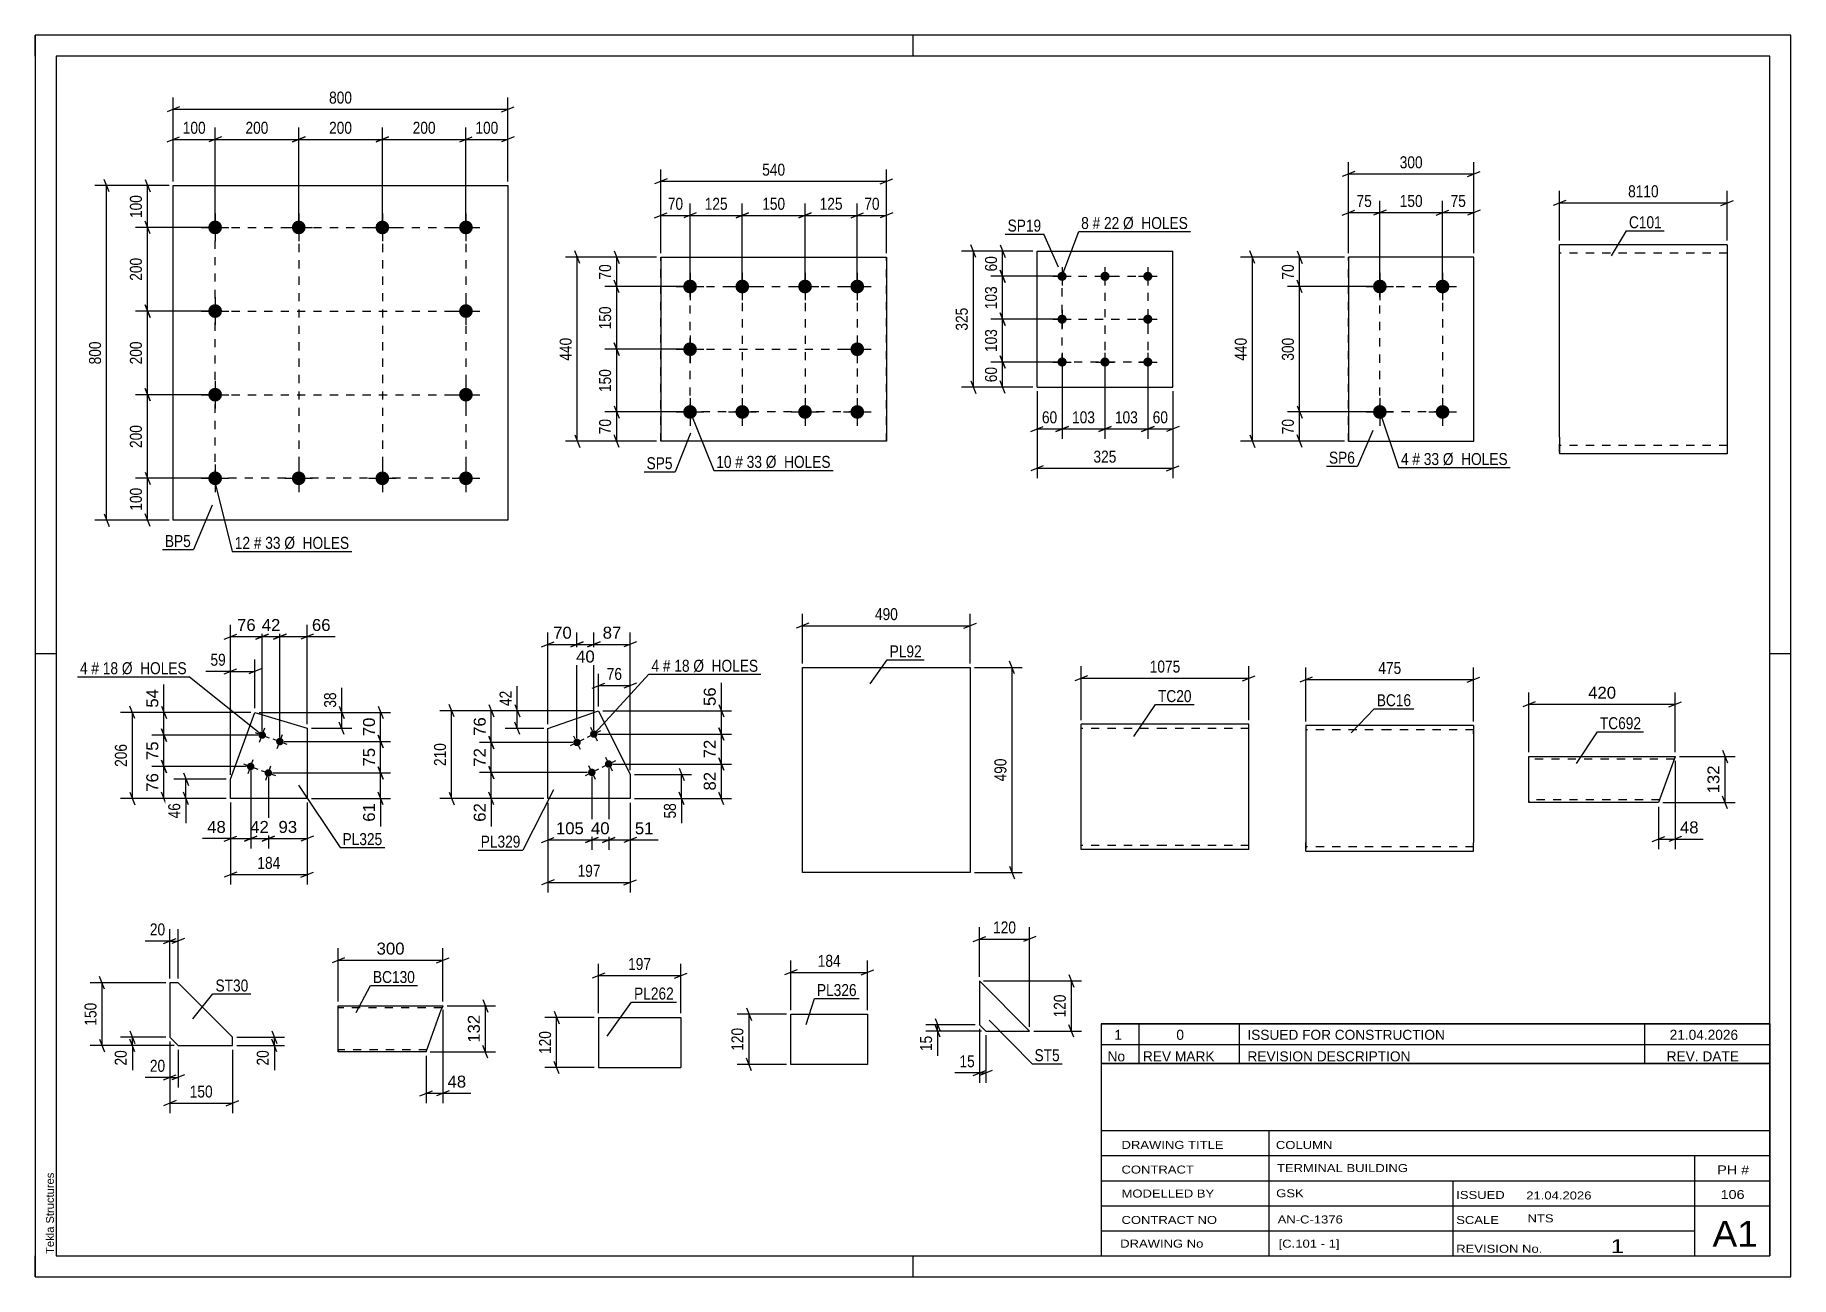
# Paper-space layout 'Layout1' of a CAD drawing. Header units: millimetres. Extents: x 0 to 420, y 0 to 297.
# The model-space entities are those that its viewports show. They can reach past a viewport. Long polylines and large blocks are cut down to what shows.
import ezdxf

# ---------------------------------------------------------------- set-up
doc = ezdxf.new("R2010")
doc.units = ezdxf.units.MM
doc.linetypes.add('DXK_LINE_DOT2', pattern=[3.9198, 1.9599, -1.9599])
doc.layers.add('Viewport layer', color=7, linetype='Continuous', plot=False)
doc.styles.add('Arial', font='ARIAL.TTF', dxfattribs={"height": 0.2})
doc.styles.add('Arial Narrow', font='ARIALN.TTF', dxfattribs={"height": 0.2})

# ---------------------------------------------------------------- blocks, each defined once
blk = doc.blocks.new('Unknown-284928262-1132')
at = {"color": 5, "linetype": 'Continuous'}
for p, q in [((420, 297), (0, 297)), ((0, 297), (0, 0)), ((0, 292), (0, 297)), ((210, 292), (210, 297)), ((420, 0), (420, 297)), ((415, 292), (5, 292)), ((5, 292), (5, 5)), ((415, 5), (415, 292)), ((5, 149), (0, 149)), ((420, 149), (415, 149)), ((0, 0), (0, 5)), ((5, 5), (415, 5)), ((210, 0), (210, 5)), ((0, 0), (420, 0))]:
    blk.add_line(p, q, dxfattribs=at)
at = {"color": 174, "linetype": 'Continuous', "style": 'Arial'}
blk.add_text('Tekla Structures', height=1.9102, rotation=90, dxfattribs=at).set_placement((4.5, 5.5))
blk = doc.blocks.new('Bolt-284928262-1815 - 1781')
at = {"linetype": 'Continuous'}
for points in [[(321.68, 238.52, -1), (321.68, 235.22, -1)], [(336.68, 238.52, -1), (336.68, 235.22, -1)], [(321.68, 208.52, -1), (321.68, 205.22, -1)], [(336.68, 208.52, -1), (336.68, 205.22, -1)]]:
    blk.add_hatch(color=1, dxfattribs=at).paths.add_polyline_path(points)
at = {"color": 1, "linetype": 'Continuous'}
for p, q in [((321.68, 240.17), (321.68, 233.57)), ((336.68, 240.17), (336.68, 233.57)), ((318.38, 236.87), (324.98, 236.87)), ((333.38, 236.87), (339.98, 236.87)), ((321.68, 210.17), (321.68, 203.57)), ((336.68, 210.17), (336.68, 203.57)), ((318.38, 206.87), (324.98, 206.87)), ((333.38, 206.87), (339.98, 206.87))]:
    blk.add_line(p, q, dxfattribs=at)
blk = doc.blocks.new('Part-284928262-1830 - 1781')
at = {"color": 2, "linetype": 'Continuous'}
for p, q in [((314.18, 243.87), (314.18, 199.87)), ((344.18, 243.87), (314.18, 243.87)), ((344.18, 199.87), (344.18, 243.87)), ((314.18, 199.87), (344.18, 199.87))]:
    blk.add_line(p, q, dxfattribs=at)
at = {"color": 7, "linetype": 'DXK_LINE_DOT2'}
for p, q in [((314.18, 199.87), (314.18, 243.87)), ((344.18, 199.87), (344.18, 243.87))]:
    blk.add_line(p, q, dxfattribs=at)
blk = doc.blocks.new('Part-284928262-1487 - 1471')
at = {"color": 2, "linetype": 'Continuous'}
for p, q in [((34.23, 70.33), (32.23, 70.33)), ((32.23, 70.33), (32.23, 57.33)), ((47.23, 57.33), (34.23, 70.33)), ((32.23, 57.33), (34.23, 55.33)), ((34.23, 55.33), (47.23, 55.33)), ((47.23, 55.33), (47.23, 57.33))]:
    blk.add_line(p, q, dxfattribs=at)
blk = doc.blocks.new('Bolt-284928262-1963 - 1929')
at = {"linetype": 'Continuous'}
for points in [[(156.67, 238.52, -1), (156.67, 235.22, -1)], [(169.17, 238.52, -1), (169.17, 235.22, -1)], [(184.17, 238.52, -1), (184.17, 235.22, -1)], [(196.67, 238.52, -1), (196.67, 235.22, -1)], [(156.67, 223.52, -1), (156.67, 220.22, -1)], [(196.67, 223.52, -1), (196.67, 220.22, -1)], [(156.67, 208.52, -1), (156.67, 205.22, -1)], [(169.17, 208.52, -1), (169.17, 205.22, -1)], [(184.17, 208.52, -1), (184.17, 205.22, -1)], [(196.67, 208.52, -1), (196.67, 205.22, -1)]]:
    blk.add_hatch(color=1, dxfattribs=at).paths.add_polyline_path(points)
at = {"color": 1, "linetype": 'Continuous'}
for p, q in [((156.67, 240.17), (156.67, 233.57)), ((169.17, 240.17), (169.17, 233.57)), ((184.17, 240.17), (184.17, 233.57)), ((196.67, 240.17), (196.67, 233.57)), ((153.37, 236.87), (159.97, 236.87)), ((165.87, 236.87), (172.47, 236.87)), ((180.87, 236.87), (187.47, 236.87)), ((193.37, 236.87), (199.97, 236.87)), ((156.67, 225.17), (156.67, 218.57)), ((196.67, 225.17), (196.67, 218.57)), ((153.37, 221.87), (159.97, 221.87)), ((193.37, 221.87), (199.97, 221.87)), ((156.67, 210.17), (156.67, 203.57)), ((169.17, 210.17), (169.17, 203.57)), ((184.17, 210.17), (184.17, 203.57)), ((196.67, 210.17), (196.67, 203.57)), ((153.37, 206.87), (159.97, 206.87)), ((165.87, 206.87), (172.47, 206.87)), ((180.87, 206.87), (187.47, 206.87)), ((193.37, 206.87), (199.97, 206.87))]:
    blk.add_line(p, q, dxfattribs=at)
blk = doc.blocks.new('Part-284928262-1978 - 1929')
at = {"color": 2, "linetype": 'Continuous'}
for p, q in [((149.67, 243.87), (149.67, 199.87)), ((149.67, 243.87), (203.67, 243.87)), ((203.67, 243.87), (203.67, 199.87)), ((203.67, 199.87), (149.67, 199.87))]:
    blk.add_line(p, q, dxfattribs=at)
at = {"color": 7, "linetype": 'DXK_LINE_DOT2'}
for p, q in [((149.67, 199.87), (149.67, 243.87)), ((203.67, 199.87), (203.67, 243.87))]:
    blk.add_line(p, q, dxfattribs=at)
blk = doc.blocks.new('Part-284928262-1582 - 1565')
at = {"color": 2, "linetype": 'Continuous'}
for p, q in [((72.53, 53.91), (72.53, 64.84)), ((72.53, 64.84), (97.53, 64.84)), ((93.53, 53.84), (97.17, 63.84)), ((97.5, 64.76), (97.17, 63.84)), ((97.53, 64.84), (97.5, 64.76)), ((72.53, 53.84), (72.53, 53.91)), ((93.53, 53.84), (72.53, 53.84))]:
    blk.add_line(p, q, dxfattribs=at)
at = {"color": 7, "linetype": 'DXK_LINE_DOT2'}
for p, q in [((97.35, 64.34), (72.53, 64.34)), ((97.17, 63.84), (97.42, 64.54)), ((93.71, 54.34), (72.53, 54.34)), ((72.53, 54.13), (72.53, 53.84)), ((93.55, 53.91), (93.53, 53.84))]:
    blk.add_line(p, q, dxfattribs=at)
blk = doc.blocks.new('Part-284928262-1242 - 1223')
at = {"color": 2, "linetype": 'Continuous'}
for p, q in [((270.25, 132.19), (250.25, 132.19)), ((250.25, 102.19), (250.25, 132.19)), ((290.35, 132.19), (270.35, 132.19)), ((290.35, 130.19), (290.35, 132.19)), ((290.35, 102.19), (290.35, 130.19)), ((270.25, 102.19), (250.25, 102.19)), ((290.35, 102.19), (270.35, 102.19))]:
    blk.add_line(p, q, dxfattribs=at)
at = {"color": 7, "linetype": 'DXK_LINE_DOT2'}
for p, q in [((270.25, 131.19), (250.25, 131.19)), ((290.35, 131.19), (270.35, 131.19)), ((290.35, 130.19), (290.35, 132.04)), ((250.25, 103.19), (250.25, 103.27)), ((270.25, 103.19), (250.25, 103.19)), ((290.35, 103.19), (270.35, 103.19)), ((290.35, 103.19), (290.35, 103.27))]:
    blk.add_line(p, q, dxfattribs=at)
blk = doc.blocks.new('Part-284928262-1282 - 1265')
at = {"color": 2, "linetype": 'Continuous'}
for p, q in [((324, 131.86), (304, 131.86)), ((304, 131.86), (304, 103.86)), ((344.1, 131.86), (324.1, 131.86)), ((344.1, 131.86), (344.1, 131.27)), ((344.1, 131.27), (344.1, 129.86)), ((344.1, 129.86), (344.1, 103.86)), ((304, 103.86), (304, 102.44)), ((304, 101.86), (304, 102.44)), ((304, 101.86), (324, 101.86)), ((324.1, 101.86), (344.1, 101.86)), ((344.1, 101.86), (344.1, 103.86))]:
    blk.add_line(p, q, dxfattribs=at)
at = {"color": 7, "linetype": 'DXK_LINE_DOT2'}
for p, q in [((324, 130.86), (304, 130.86)), ((344.1, 130.86), (324.1, 130.86)), ((344.1, 131.27), (344.1, 130.86)), ((344.1, 129.86), (344.1, 130.62)), ((304, 102.44), (304, 103.86)), ((304, 102.86), (304, 102.93)), ((304, 102.86), (304, 102.93)), ((324, 102.86), (304, 102.86)), ((344.1, 102.86), (324.1, 102.86)), ((344.1, 102.93), (344.1, 103.47)), ((344.1, 102.86), (344.1, 102.93))]:
    blk.add_line(p, q, dxfattribs=at)
blk = doc.blocks.new('Part-284928262-1678 - 1629')
at = {"color": 2, "linetype": 'Continuous'}
for p, q in [((239.67, 212.81), (239.67, 245.31)), ((239.67, 245.31), (272.17, 245.31)), ((272.17, 212.81), (272.17, 245.31)), ((239.67, 212.81), (272.17, 212.81))]:
    blk.add_line(p, q, dxfattribs=at)
blk = doc.blocks.new('Bolt-284928262-1663 - 1629')
at = {"linetype": 'Continuous'}
for points in [[(245.67, 240.41, -1), (245.67, 238.21, -1)], [(255.92, 240.41, -1), (255.92, 238.21, -1)], [(266.17, 240.41, -1), (266.17, 238.21, -1)], [(245.67, 230.16, -1), (245.67, 227.96, -1)], [(266.17, 230.16, -1), (266.17, 227.96, -1)], [(245.67, 219.91, -1), (245.67, 217.71, -1)], [(255.92, 219.91, -1), (255.92, 217.71, -1)], [(266.17, 219.91, -1), (266.17, 217.71, -1)]]:
    blk.add_hatch(color=1, dxfattribs=at).paths.add_polyline_path(points)
at = {"color": 1, "linetype": 'Continuous'}
for p, q in [((245.67, 241.51), (245.67, 237.11)), ((255.92, 241.51), (255.92, 237.11)), ((266.17, 241.51), (266.17, 237.11)), ((243.47, 239.31), (247.87, 239.31)), ((253.72, 239.31), (258.12, 239.31)), ((263.97, 239.31), (268.37, 239.31)), ((245.67, 231.26), (245.67, 226.86)), ((266.17, 231.26), (266.17, 226.86)), ((243.47, 229.06), (247.87, 229.06)), ((263.97, 229.06), (268.37, 229.06)), ((243.47, 218.81), (247.87, 218.81)), ((245.67, 221.01), (245.67, 216.61)), ((253.72, 218.81), (258.12, 218.81)), ((255.92, 221.01), (255.92, 216.61)), ((263.97, 218.81), (268.37, 218.81)), ((266.17, 221.01), (266.17, 216.61))]:
    blk.add_line(p, q, dxfattribs=at)
blk = doc.blocks.new('Bolt-284928262-1333 - 1299')
at = {"linetype": 'Continuous'}
for points in [[(43.06, 252.65, -1), (43.06, 249.35, -1)], [(63.06, 252.65, -1), (63.06, 249.35, -1)], [(83.06, 252.65, -1), (83.06, 249.35, -1)], [(103.06, 252.65, -1), (103.06, 249.35, -1)], [(43.06, 232.65, -1), (43.06, 229.35, -1)], [(103.06, 232.65, -1), (103.06, 229.35, -1)], [(43.06, 212.65, -1), (43.06, 209.35, -1)], [(103.06, 212.65, -1), (103.06, 209.35, -1)], [(43.06, 192.65, -1), (43.06, 189.35, -1)], [(63.06, 192.65, -1), (63.06, 189.35, -1)], [(83.06, 192.65, -1), (83.06, 189.35, -1)], [(103.06, 192.65, -1), (103.06, 189.35, -1)]]:
    blk.add_hatch(color=1, dxfattribs=at).paths.add_polyline_path(points)
at = {"color": 1, "linetype": 'Continuous'}
for p, q in [((43.06, 254.3), (43.06, 247.7)), ((63.06, 254.3), (63.06, 247.7)), ((83.06, 254.3), (83.06, 247.7)), ((103.06, 254.3), (103.06, 247.7)), ((39.76, 251), (46.36, 251)), ((59.76, 251), (66.36, 251)), ((79.76, 251), (86.36, 251)), ((99.76, 251), (106.36, 251)), ((43.06, 234.3), (43.06, 227.7)), ((103.06, 234.3), (103.06, 227.7)), ((39.76, 231), (46.36, 231)), ((99.76, 231), (106.36, 231)), ((43.06, 214.3), (43.06, 207.7)), ((103.06, 214.3), (103.06, 207.7)), ((39.76, 211), (46.36, 211)), ((99.76, 211), (106.36, 211)), ((43.06, 194.3), (43.06, 187.7)), ((63.06, 194.3), (63.06, 187.7)), ((83.06, 194.3), (83.06, 187.7)), ((103.06, 194.3), (103.06, 187.7)), ((39.76, 191), (46.36, 191)), ((59.76, 191), (66.36, 191)), ((79.76, 191), (86.36, 191)), ((99.76, 191), (106.36, 191))]:
    blk.add_line(p, q, dxfattribs=at)
blk = doc.blocks.new('Part-284928262-1348 - 1299')
at = {"color": 2, "linetype": 'Continuous'}
for p, q in [((33.06, 181), (33.06, 261)), ((33.06, 261), (113.06, 261)), ((113.06, 261), (113.06, 181)), ((113.06, 181), (33.06, 181))]:
    blk.add_line(p, q, dxfattribs=at)
blk = doc.blocks.new('Part-284928262-2104 - 2088')
at = {"color": 2, "linetype": 'Continuous'}
for p, q in [((225.9, 70.8), (225.9, 60.3)), ((225.9, 70.8), (237.9, 58.8)), ((225.9, 60.3), (227.4, 58.8)), ((227.4, 58.8), (237.9, 58.8))]:
    blk.add_line(p, q, dxfattribs=at)
blk = doc.blocks.new('Part-284928262-2163 - 2147')
at = {"color": 2, "linetype": 'Continuous'}
for p, q in [((183.59, 96.74), (183.59, 145.74)), ((183.59, 145.74), (203.59, 145.74)), ((203.69, 145.74), (223.69, 145.74)), ((223.69, 145.74), (223.69, 96.74)), ((203.59, 96.74), (183.59, 96.74)), ((223.69, 96.74), (203.69, 96.74))]:
    blk.add_line(p, q, dxfattribs=at)
blk = doc.blocks.new('Part-284928262-2207 - 2191')
at = {"color": 2, "linetype": 'Continuous'}
for p, q in [((180.77, 50.81), (180.77, 62.81)), ((180.77, 62.81), (199.14, 62.81)), ((199.14, 62.81), (199.14, 50.81)), ((199.14, 50.81), (180.77, 50.81))]:
    blk.add_line(p, q, dxfattribs=at)
blk = doc.blocks.new('Part-284928262-2250 - 2234')
at = {"color": 2, "linetype": 'Continuous'}
for p, q in [((134.76, 62.05), (134.76, 50.05)), ((134.76, 62.05), (154.44, 62.05)), ((154.44, 62.05), (154.44, 50.05)), ((134.76, 50.05), (154.44, 50.05))]:
    blk.add_line(p, q, dxfattribs=at)
blk = doc.blocks.new('Part-284928262-2295 - 2277')
at = {"color": 2, "linetype": 'Continuous'}
for p, q in [((384.67, 246.87), (364.67, 246.87)), ((364.67, 200.87), (364.67, 246.87)), ((404.77, 246.87), (384.77, 246.87)), ((404.77, 246.87), (404.77, 196.87)), ((364.67, 200.87), (364.67, 196.87)), ((384.67, 196.87), (364.67, 196.87)), ((404.77, 196.87), (384.77, 196.87))]:
    blk.add_line(p, q, dxfattribs=at)
at = {"color": 7, "linetype": 'DXK_LINE_DOT2'}
for p, q in [((384.67, 244.87), (364.67, 244.87)), ((404.77, 244.87), (384.77, 244.87)), ((364.67, 197.18), (364.67, 200.87)), ((384.67, 198.87), (364.67, 198.87)), ((404.77, 198.87), (384.77, 198.87))]:
    blk.add_line(p, q, dxfattribs=at)
blk = doc.blocks.new('Bolt-284928262-2346 - 2312')
at = {"linetype": 'Continuous'}
for points in [[(54.64, 130.43, -1), (54.01, 128.74, -1)], [(58.86, 128.88, -1), (58.24, 127.19, -1)], [(51.88, 122.92, -1), (51.26, 121.23, -1)], [(56.1, 121.37, -1), (55.48, 119.68, -1)]]:
    blk.add_hatch(color=1, dxfattribs=at).paths.add_polyline_path(points)
at = {"color": 1, "linetype": 'Continuous'}
for p, q in [((52.64, 130.21), (56.01, 128.96)), ((53.7, 127.9), (54.95, 131.28)), ((56.86, 128.65), (60.24, 127.41)), ((57.93, 126.34), (59.17, 129.72)), ((49.88, 122.7), (53.26, 121.46)), ((50.95, 120.39), (52.19, 123.77)), ((55.17, 118.83), (56.41, 122.21)), ((54.1, 121.15), (57.48, 119.9))]:
    blk.add_line(p, q, dxfattribs=at)
blk = doc.blocks.new('Part-284928262-2361 - 2312')
at = {"color": 2, "linetype": 'Continuous'}
for p, q in [((46.73, 119.06), (52.59, 135.02)), ((52.59, 135.02), (65.1, 131.2)), ((65.1, 131.2), (65.1, 114.43)), ((46.73, 114.43), (46.73, 119.06)), ((65.1, 114.43), (46.73, 114.43))]:
    blk.add_line(p, q, dxfattribs=at)
blk = doc.blocks.new('Bolt-284928262-2512 - 2506')
at = {"linetype": 'Continuous'}
for points in [[(134.05, 129.02, -1), (133.25, 130.64, -1)], [(130.02, 127.02, -1), (129.22, 128.64, -1)], [(137.61, 121.86, -1), (136.81, 123.47, -1)], [(133.57, 119.86, -1), (132.77, 121.47, -1)]]:
    blk.add_hatch(color=1, dxfattribs=at).paths.add_polyline_path(points)
at = {"color": 1, "linetype": 'Continuous'}
for p, q in [((135.26, 130.63), (132.04, 129.03)), ((132.85, 131.44), (134.45, 128.22)), ((131.23, 128.63), (128.01, 127.03)), ((128.82, 129.44), (130.42, 126.22)), ((132.37, 122.28), (133.97, 119.05)), ((138.82, 123.46), (135.59, 121.86)), ((136.41, 124.27), (138, 121.05)), ((134.79, 121.46), (131.56, 119.86))]:
    blk.add_line(p, q, dxfattribs=at)
blk = doc.blocks.new('Part-284928262-2527 - 2506')
at = {"color": 2, "linetype": 'Continuous'}
for p, q in [((122.66, 131.19), (134.79, 135.42)), ((134.79, 135.42), (142.34, 120.19)), ((122.66, 114.42), (122.66, 131.19)), ((142.34, 120.19), (142.34, 114.42)), ((142.34, 114.42), (122.66, 114.42))]:
    blk.add_line(p, q, dxfattribs=at)
blk = doc.blocks.new('Part-284928262-2687 - 2670')
at = {"color": 2, "linetype": 'Continuous'}
for p, q in [((357.34, 113.46), (357.34, 124.46)), ((357.34, 124.46), (392.34, 124.46)), ((391.85, 123.13), (388.34, 113.46)), ((392.34, 124.46), (391.85, 123.13)), ((388.34, 113.46), (357.34, 113.46))]:
    blk.add_line(p, q, dxfattribs=at)
at = {"color": 7, "linetype": 'DXK_LINE_DOT2'}
for p, q in [((392.1, 123.8), (357.34, 123.8)), ((392.3, 124.36), (391.85, 123.13)), ((388.58, 114.13), (357.34, 114.13)), ((357.34, 113.85), (357.34, 113.46))]:
    blk.add_line(p, q, dxfattribs=at)
blk = doc.blocks.new('Rectangle-284928262-1915 - 1781')
at = {"color": 1, "linetype": 'DXK_LINE_DOT2'}
blk.add_lwpolyline([(321.68, 236.87), (336.68, 236.87), (336.68, 206.87), (321.68, 206.87), (321.68, 236.87)], close=True, dxfattribs=at)
blk = doc.blocks.new('Rectangle-284928262-2074 - 1929')
at = {"color": 1, "linetype": 'DXK_LINE_DOT2'}
blk.add_lwpolyline([(156.67, 236.87), (196.67, 236.87), (196.67, 206.87), (156.67, 206.87), (156.67, 236.87)], close=True, dxfattribs=at)
blk = doc.blocks.new('Rectangle-284928262-1767 - 1629')
at = {"color": 1, "linetype": 'DXK_LINE_DOT2'}
blk.add_lwpolyline([(245.67, 239.31), (266.17, 239.31), (266.17, 218.81), (245.67, 218.81), (245.67, 239.31)], close=True, dxfattribs=at)
blk = doc.blocks.new('Rectangle-284928262-1455 - 1299')
at = {"color": 1, "linetype": 'DXK_LINE_DOT2'}
blk.add_lwpolyline([(43.06, 251), (103.06, 251), (103.06, 191), (43.06, 191), (43.06, 251)], close=True, dxfattribs=at)
blk = doc.blocks.new('Line-284928262-2067 - 1929')
at = {"color": 1, "linetype": 'DXK_LINE_DOT2'}
blk.add_line((169.17, 236.87), (169.17, 206.87), dxfattribs=at)
blk = doc.blocks.new('Line-284928262-1758 - 1629')
at = {"color": 1, "linetype": 'DXK_LINE_DOT2'}
blk.add_line((255.92, 239.31), (255.92, 218.81), dxfattribs=at)
blk = doc.blocks.new('Line-284928262-1448 - 1299')
at = {"color": 1, "linetype": 'DXK_LINE_DOT2'}
blk.add_line((63.06, 251), (63.06, 191), dxfattribs=at)
blk = doc.blocks.new('Line-284928262-2060 - 1929')
at = {"color": 1, "linetype": 'DXK_LINE_DOT2'}
blk.add_line((184.17, 236.87), (184.17, 206.87), dxfattribs=at)
blk = doc.blocks.new('Line-284928262-1751 - 1629')
at = {"color": 1, "linetype": 'DXK_LINE_DOT2'}
blk.add_line((245.67, 229.06), (266.17, 229.06), dxfattribs=at)
blk = doc.blocks.new('Line-284928262-1441 - 1299')
at = {"color": 1, "linetype": 'DXK_LINE_DOT2'}
blk.add_line((83.06, 251), (83.06, 191), dxfattribs=at)
blk = doc.blocks.new('Line-284928262-2053 - 1929')
at = {"color": 1, "linetype": 'DXK_LINE_DOT2'}
blk.add_line((156.67, 221.87), (196.67, 221.87), dxfattribs=at)
blk = doc.blocks.new('Line-284928262-1434 - 1299')
at = {"color": 1, "linetype": 'DXK_LINE_DOT2'}
blk.add_line((43.06, 231), (103.06, 231), dxfattribs=at)
blk = doc.blocks.new('Line-284928262-1426 - 1299')
at = {"color": 1, "linetype": 'DXK_LINE_DOT2'}
blk.add_line((43.06, 211), (103.06, 211), dxfattribs=at)
blk = doc.blocks.new('StraightDimension-284928262-1843 - 1781')
at = {"color": 7, "linetype": 'Continuous'}
for p, q in [((314.18, 244.87), (314.18, 257.4)), ((321.68, 237.87), (321.68, 257.4)), ((312.68, 253.95), (315.68, 255.15)), ((314.18, 254.55), (321.68, 254.55)), ((323.18, 255.15), (320.18, 253.95))]:
    blk.add_line(p, q, dxfattribs=at)
at = {"color": 0}
blk.add_wipeout([(320.35, 255.3), (320.35, 259.5), (315.5, 259.5), (315.5, 255.3)], dxfattribs=at)
at = {"color": 3, "style": 'Arial Narrow'}
blk.add_text('75', height=2.863, dxfattribs=at).set_placement((316.1, 255.9))
blk = doc.blocks.new('StraightDimension-284928262-1832 - 1781')
at = {"color": 7, "linetype": 'Continuous'}
for p, q in [((314.18, 244.87), (314.18, 266.65)), ((344.18, 244.87), (344.18, 266.65)), ((315.68, 264.4), (312.68, 263.2)), ((314.18, 263.8), (344.18, 263.8)), ((342.68, 263.2), (345.68, 264.4))]:
    blk.add_line(p, q, dxfattribs=at)
at = {"color": 0}
blk.add_wipeout([(332.52, 264.55), (332.52, 268.75), (325.83, 268.75), (325.83, 264.55)], dxfattribs=at)
at = {"color": 3, "style": 'Arial Narrow'}
blk.add_text('300', height=2.863, dxfattribs=at).set_placement((326.43, 265.15))
blk = doc.blocks.new('StraightDimension-284928262-1853 - 1781')
at = {"color": 7, "linetype": 'Continuous'}
for p, q in [((321.68, 237.87), (321.68, 257.4)), ((336.68, 237.87), (336.68, 257.4)), ((323.18, 255.15), (320.18, 253.95)), ((321.68, 254.55), (336.68, 254.55)), ((335.18, 253.95), (338.18, 255.15))]:
    blk.add_line(p, q, dxfattribs=at)
at = {"color": 0}
blk.add_wipeout([(332.52, 255.3), (332.52, 259.5), (325.83, 259.5), (325.83, 255.3)], dxfattribs=at)
at = {"color": 3, "style": 'Arial Narrow'}
blk.add_text('150', height=2.863, dxfattribs=at).set_placement((326.43, 255.9))
blk = doc.blocks.new('StraightDimension-284928262-1863 - 1781')
at = {"color": 7, "linetype": 'Continuous'}
for p, q in [((336.68, 237.87), (336.68, 257.4)), ((344.18, 244.87), (344.18, 257.4)), ((335.18, 253.95), (338.18, 255.15)), ((336.68, 254.55), (344.18, 254.55)), ((345.68, 255.15), (342.68, 253.95))]:
    blk.add_line(p, q, dxfattribs=at)
at = {"color": 0}
blk.add_wipeout([(342.85, 255.3), (342.85, 259.5), (338, 259.5), (338, 255.3)], dxfattribs=at)
at = {"color": 3, "style": 'Arial Narrow'}
blk.add_text('75', height=2.863, dxfattribs=at).set_placement((338.6, 255.9))
blk = doc.blocks.new('StraightDimension-284928262-1874 - 1781')
at = {"color": 7, "linetype": 'Continuous'}
for p, q in [((313.18, 243.87), (288.33, 243.87)), ((291.78, 242.37), (290.58, 245.37)), ((291.18, 199.87), (291.18, 243.87)), ((313.18, 199.87), (288.33, 199.87)), ((290.58, 201.37), (291.78, 198.37))]:
    blk.add_line(p, q, dxfattribs=at)
at = {"color": 0}
blk.add_wipeout([(290.43, 225.21), (286.23, 225.21), (286.23, 218.53), (290.43, 218.53)], dxfattribs=at)
at = {"color": 3, "style": 'Arial Narrow'}
blk.add_text('440', height=2.863, rotation=90.0002, dxfattribs=at).set_placement((289.83, 219.13))
blk = doc.blocks.new('StraightDimension-284928262-1885 - 1781')
at = {"color": 7, "linetype": 'Continuous'}
for p, q in [((320.68, 206.87), (299.61, 206.87)), ((301.86, 208.37), (303.06, 205.37)), ((302.46, 199.87), (302.46, 206.87)), ((313.18, 199.87), (299.61, 199.87)), ((303.06, 198.37), (301.86, 201.37))]:
    blk.add_line(p, q, dxfattribs=at)
at = {"color": 0}
blk.add_wipeout([(301.71, 205.8), (297.51, 205.8), (297.51, 200.94), (301.71, 200.94)], dxfattribs=at)
at = {"color": 3, "style": 'Arial Narrow'}
blk.add_text('70', height=2.863, rotation=90.0002, dxfattribs=at).set_placement((301.11, 201.54))
blk = doc.blocks.new('StraightDimension-284928262-1895 - 1781')
at = {"color": 7, "linetype": 'Continuous'}
for p, q in [((320.68, 236.87), (299.61, 236.87)), ((303.06, 235.37), (301.86, 238.37)), ((302.46, 206.87), (302.46, 236.87)), ((320.68, 206.87), (299.61, 206.87)), ((301.86, 208.37), (303.06, 205.37))]:
    blk.add_line(p, q, dxfattribs=at)
at = {"color": 0}
blk.add_wipeout([(301.71, 225.21), (297.51, 225.21), (297.51, 218.53), (301.71, 218.53)], dxfattribs=at)
at = {"color": 3, "style": 'Arial Narrow'}
blk.add_text('300', height=2.863, rotation=90.0002, dxfattribs=at).set_placement((301.11, 219.13))
blk = doc.blocks.new('StraightDimension-284928262-1905 - 1781')
at = {"color": 7, "linetype": 'Continuous'}
for p, q in [((313.18, 243.87), (299.61, 243.87)), ((301.86, 245.37), (303.06, 242.37)), ((302.46, 236.87), (302.46, 243.87)), ((320.68, 236.87), (299.61, 236.87)), ((303.06, 235.37), (301.86, 238.37))]:
    blk.add_line(p, q, dxfattribs=at)
at = {"color": 0}
blk.add_wipeout([(301.71, 242.8), (297.51, 242.8), (297.51, 237.94), (301.71, 237.94)], dxfattribs=at)
at = {"color": 3, "style": 'Arial Narrow'}
blk.add_text('70', height=2.863, rotation=90.0002, dxfattribs=at).set_placement((301.11, 238.54))
blk = doc.blocks.new('StraightDimension-284928262-1533 - 1471')
at = {"color": 7, "linetype": 'Continuous'}
for p, q in [((32.23, 56.33), (32.23, 45.3)), ((34.23, 54.33), (34.23, 45.3)), ((30.73, 47.1), (33.73, 48.3)), ((32.23, 47.7), (34.23, 47.7)), ((35.73, 48.3), (32.73, 47.1))]:
    blk.add_line(p, q, dxfattribs=at)
at = {"color": 0}
blk.add_wipeout([(31.71, 48.45), (31.71, 52.65), (26.85, 52.65), (26.85, 48.45)], dxfattribs=at)
at = {"color": 7, "linetype": 'Continuous'}
blk.add_line((32.23, 47.7), (26.33, 47.7), dxfattribs=at)
blk.add_line((32.23, 47.7), (26.33, 47.7), dxfattribs=at)
at = {"color": 3, "style": 'Arial Narrow'}
blk.add_text('20', height=2.863, dxfattribs=at).set_placement((27.45, 49.05))
blk = doc.blocks.new('StraightDimension-284928262-1544 - 1471')
at = {"color": 7, "linetype": 'Continuous'}
for p, q in [((30.73, 79.73), (33.73, 80.93)), ((32.23, 71.33), (32.23, 83.18)), ((32.23, 80.33), (34.23, 80.33)), ((35.73, 80.93), (32.73, 79.73)), ((34.23, 71.33), (34.23, 83.18))]:
    blk.add_line(p, q, dxfattribs=at)
at = {"color": 0}
blk.add_wipeout([(31.71, 81.08), (31.71, 85.28), (26.85, 85.28), (26.85, 81.08)], dxfattribs=at)
at = {"color": 7, "linetype": 'Continuous'}
blk.add_line((32.23, 80.33), (26.33, 80.33), dxfattribs=at)
blk.add_line((32.23, 80.33), (26.33, 80.33), dxfattribs=at)
at = {"color": 3, "style": 'Arial Narrow'}
blk.add_text('20', height=2.863, dxfattribs=at).set_placement((27.45, 81.68))
blk = doc.blocks.new('StraightDimension-284928262-1513 - 1471')
at = {"color": 7, "linetype": 'Continuous'}
for p, q in [((22.66, 58.83), (23.86, 55.83)), ((31.23, 57.33), (20.41, 57.33)), ((33.23, 55.33), (20.41, 55.33)), ((23.86, 53.83), (22.66, 56.83)), ((23.26, 55.33), (23.26, 57.33))]:
    blk.add_line(p, q, dxfattribs=at)
at = {"color": 0}
blk.add_wipeout([(22.51, 54.81), (18.31, 54.81), (18.31, 49.95), (22.51, 49.95)], dxfattribs=at)
at = {"color": 7, "linetype": 'Continuous'}
blk.add_line((23.26, 55.33), (23.26, 49.43), dxfattribs=at)
blk.add_line((23.26, 55.33), (23.26, 49.43), dxfattribs=at)
at = {"color": 3, "style": 'Arial Narrow'}
blk.add_text('20', height=2.863, rotation=90.0002, dxfattribs=at).set_placement((21.91, 50.55))
blk = doc.blocks.new('StraightDimension-284928262-1489 - 1471')
at = {"color": 7, "linetype": 'Continuous'}
for p, q in [((16.63, 68.83), (15.43, 71.83)), ((31.23, 70.33), (13.18, 70.33)), ((16.03, 55.33), (16.03, 70.33)), ((33.23, 55.33), (13.18, 55.33)), ((15.43, 56.83), (16.63, 53.83))]:
    blk.add_line(p, q, dxfattribs=at)
at = {"color": 0}
blk.add_wipeout([(15.28, 66.18), (11.08, 66.18), (11.08, 59.49), (15.28, 59.49)], dxfattribs=at)
at = {"color": 3, "style": 'Arial Narrow'}
blk.add_text('150', height=2.863, rotation=90.0002, dxfattribs=at).set_placement((14.68, 60.09))
blk = doc.blocks.new('StraightDimension-284928262-1506 - 1471')
at = {"color": 7, "linetype": 'Continuous'}
for p, q in [((32.23, 56.33), (32.23, 39.15)), ((47.23, 54.33), (47.23, 39.15)), ((33.73, 42.15), (30.73, 40.95)), ((45.73, 40.95), (48.73, 42.15)), ((32.23, 41.55), (47.23, 41.55))]:
    blk.add_line(p, q, dxfattribs=at)
at = {"color": 0}
blk.add_wipeout([(43.07, 42.3), (43.07, 46.5), (36.39, 46.5), (36.39, 42.3)], dxfattribs=at)
at = {"color": 3, "style": 'Arial Narrow'}
blk.add_text('150', height=2.863, dxfattribs=at).set_placement((36.99, 42.9))
blk = doc.blocks.new('StraightDimension-284928262-1524 - 1471')
at = {"color": 7, "linetype": 'Continuous'}
for p, q in [((56.63, 58.83), (57.83, 55.83)), ((48.23, 57.33), (59.63, 57.33)), ((48.23, 55.33), (59.63, 55.33)), ((57.83, 53.83), (56.63, 56.83)), ((57.23, 55.33), (57.23, 57.33))]:
    blk.add_line(p, q, dxfattribs=at)
at = {"color": 0}
blk.add_wipeout([(56.48, 54.81), (52.28, 54.81), (52.28, 49.95), (56.48, 49.95)], dxfattribs=at)
at = {"color": 7, "linetype": 'Continuous'}
blk.add_line((57.23, 55.33), (57.23, 49.43), dxfattribs=at)
blk.add_line((57.23, 55.33), (57.23, 49.43), dxfattribs=at)
at = {"color": 3, "style": 'Arial Narrow'}
blk.add_text('20', height=2.863, rotation=90.0002, dxfattribs=at).set_placement((55.88, 50.55))
blk = doc.blocks.new('StraightDimension-284928262-1980 - 1929')
at = {"color": 7, "linetype": 'Continuous'}
for p, q in [((149.67, 244.87), (149.67, 264.89)), ((203.67, 244.87), (203.67, 264.89)), ((151.17, 262.64), (148.17, 261.44)), ((149.67, 262.04), (203.67, 262.04)), ((202.17, 261.44), (205.17, 262.64))]:
    blk.add_line(p, q, dxfattribs=at)
at = {"color": 0}
blk.add_wipeout([(180.02, 262.79), (180.02, 266.99), (173.33, 266.99), (173.33, 262.79)], dxfattribs=at)
at = {"color": 3, "style": 'Arial Narrow'}
blk.add_text('540', height=2.863, dxfattribs=at).set_placement((173.93, 263.39))
blk = doc.blocks.new('StraightDimension-284928262-1991 - 1929')
at = {"color": 7, "linetype": 'Continuous'}
for p, q in [((149.67, 244.87), (149.67, 256.72)), ((156.67, 237.87), (156.67, 256.72)), ((148.17, 253.27), (151.17, 254.47)), ((149.67, 253.87), (156.67, 253.87)), ((158.17, 254.47), (155.17, 253.27))]:
    blk.add_line(p, q, dxfattribs=at)
at = {"color": 0}
blk.add_wipeout([(155.6, 254.62), (155.6, 258.82), (150.75, 258.82), (150.75, 254.62)], dxfattribs=at)
at = {"color": 3, "style": 'Arial Narrow'}
blk.add_text('70', height=2.863, dxfattribs=at).set_placement((151.35, 255.22))
blk = doc.blocks.new('StraightDimension-284928262-2007 - 1929')
at = {"color": 7, "linetype": 'Continuous'}
for p, q in [((196.67, 237.87), (196.67, 256.72)), ((203.67, 244.87), (203.67, 256.72)), ((195.17, 253.27), (198.17, 254.47)), ((196.67, 253.87), (203.67, 253.87)), ((205.17, 254.47), (202.17, 253.27))]:
    blk.add_line(p, q, dxfattribs=at)
at = {"color": 0}
blk.add_wipeout([(202.6, 254.62), (202.6, 258.82), (197.75, 258.82), (197.75, 254.62)], dxfattribs=at)
at = {"color": 3, "style": 'Arial Narrow'}
blk.add_text('70', height=2.863, dxfattribs=at).set_placement((198.35, 255.22))
blk = doc.blocks.new('StraightDimension-284928262-2018 - 1929')
at = {"color": 7, "linetype": 'Continuous'}
for p, q in [((148.67, 243.87), (126.84, 243.87)), ((130.29, 242.37), (129.09, 245.37)), ((129.69, 199.87), (129.69, 243.87)), ((148.67, 199.87), (126.84, 199.87)), ((129.09, 201.37), (130.29, 198.37))]:
    blk.add_line(p, q, dxfattribs=at)
at = {"color": 0}
blk.add_wipeout([(128.94, 225.21), (124.74, 225.21), (124.74, 218.53), (128.94, 218.53)], dxfattribs=at)
at = {"color": 3, "style": 'Arial Narrow'}
blk.add_text('440', height=2.863, rotation=90.0002, dxfattribs=at).set_placement((128.34, 219.13))
blk = doc.blocks.new('StraightDimension-284928262-2029 - 1929')
at = {"color": 7, "linetype": 'Continuous'}
for p, q in [((155.67, 206.87), (136.27, 206.87)), ((138.52, 208.37), (139.72, 205.37)), ((139.12, 199.87), (139.12, 206.87)), ((148.67, 199.87), (136.27, 199.87)), ((139.72, 198.37), (138.52, 201.37))]:
    blk.add_line(p, q, dxfattribs=at)
at = {"color": 0}
blk.add_wipeout([(138.37, 205.8), (134.17, 205.8), (134.17, 200.94), (138.37, 200.94)], dxfattribs=at)
at = {"color": 3, "style": 'Arial Narrow'}
blk.add_text('70', height=2.863, rotation=90.0002, dxfattribs=at).set_placement((137.77, 201.54))
blk = doc.blocks.new('StraightDimension-284928262-3939 - 1929')
at = {"color": 7, "linetype": 'Continuous'}
for p, q in [((139.72, 220.37), (138.52, 223.37)), ((155.67, 221.87), (136.27, 221.87)), ((139.12, 206.87), (139.12, 221.87)), ((155.67, 206.87), (136.27, 206.87)), ((138.52, 208.37), (139.72, 205.37))]:
    blk.add_line(p, q, dxfattribs=at)
at = {"color": 0}
blk.add_wipeout([(138.37, 217.71), (134.17, 217.71), (134.17, 211.03), (138.37, 211.03)], dxfattribs=at)
at = {"color": 3, "style": 'Arial Narrow'}
blk.add_text('150', height=2.863, rotation=90.0002, dxfattribs=at).set_placement((137.77, 211.63))
blk = doc.blocks.new('StraightDimension-284928262-2043 - 1929')
at = {"color": 7, "linetype": 'Continuous'}
for p, q in [((148.67, 243.87), (136.27, 243.87)), ((138.52, 245.37), (139.72, 242.37)), ((139.12, 236.87), (139.12, 243.87)), ((155.67, 236.87), (136.27, 236.87)), ((139.72, 235.37), (138.52, 238.37))]:
    blk.add_line(p, q, dxfattribs=at)
at = {"color": 0}
blk.add_wipeout([(138.37, 242.8), (134.17, 242.8), (134.17, 237.94), (138.37, 237.94)], dxfattribs=at)
at = {"color": 3, "style": 'Arial Narrow'}
blk.add_text('70', height=2.863, rotation=90.0002, dxfattribs=at).set_placement((137.77, 238.54))
blk = doc.blocks.new('StraightDimension-284928262-3915 - 1929')
at = {"color": 7, "linetype": 'Continuous'}
for p, q in [((156.67, 237.87), (156.67, 256.72)), ((169.17, 237.87), (169.17, 256.72)), ((158.17, 254.47), (155.17, 253.27)), ((156.67, 253.87), (169.17, 253.87)), ((167.67, 253.27), (170.67, 254.47))]:
    blk.add_line(p, q, dxfattribs=at)
at = {"color": 0}
blk.add_wipeout([(166.27, 254.62), (166.27, 258.82), (159.58, 258.82), (159.58, 254.62)], dxfattribs=at)
at = {"color": 3, "style": 'Arial Narrow'}
blk.add_text('125', height=2.863, dxfattribs=at).set_placement((160.18, 255.22))
blk = doc.blocks.new('StraightDimension-284928262-3917 - 1929')
at = {"color": 7, "linetype": 'Continuous'}
for p, q in [((169.17, 237.87), (169.17, 256.72)), ((184.17, 237.87), (184.17, 256.72)), ((170.67, 254.47), (167.67, 253.27)), ((169.17, 253.87), (184.17, 253.87)), ((182.67, 253.27), (185.67, 254.47))]:
    blk.add_line(p, q, dxfattribs=at)
at = {"color": 0}
blk.add_wipeout([(180.02, 254.62), (180.02, 258.82), (173.33, 258.82), (173.33, 254.62)], dxfattribs=at)
at = {"color": 3, "style": 'Arial Narrow'}
blk.add_text('150', height=2.863, dxfattribs=at).set_placement((173.93, 255.22))
blk = doc.blocks.new('StraightDimension-284928262-3919 - 1929')
at = {"color": 7, "linetype": 'Continuous'}
for p, q in [((184.17, 237.87), (184.17, 256.72)), ((196.67, 237.87), (196.67, 256.72)), ((185.67, 254.47), (182.67, 253.27)), ((184.17, 253.87), (196.67, 253.87)), ((195.17, 253.27), (198.17, 254.47))]:
    blk.add_line(p, q, dxfattribs=at)
at = {"color": 0}
blk.add_wipeout([(193.77, 254.62), (193.77, 258.82), (187.08, 258.82), (187.08, 254.62)], dxfattribs=at)
at = {"color": 3, "style": 'Arial Narrow'}
blk.add_text('125', height=2.863, dxfattribs=at).set_placement((187.68, 255.22))
blk = doc.blocks.new('StraightDimension-284928262-3941 - 1929')
at = {"color": 7, "linetype": 'Continuous'}
for p, q in [((155.67, 236.87), (136.27, 236.87)), ((139.72, 235.37), (138.52, 238.37)), ((139.12, 221.87), (139.12, 236.87)), ((138.52, 223.37), (139.72, 220.37)), ((155.67, 221.87), (136.27, 221.87))]:
    blk.add_line(p, q, dxfattribs=at)
at = {"color": 0}
blk.add_wipeout([(138.37, 232.71), (134.17, 232.71), (134.17, 226.03), (138.37, 226.03)], dxfattribs=at)
at = {"color": 3, "style": 'Arial Narrow'}
blk.add_text('150', height=2.863, rotation=90.0002, dxfattribs=at).set_placement((137.77, 226.63))
blk = doc.blocks.new('StraightDimension-284928262-1599 - 1565')
at = {"color": 7, "linetype": 'Continuous'}
for p, q in [((97.53, 63.84), (97.53, 41.52)), ((93.53, 52.84), (93.53, 41.52)), ((92.03, 43.32), (95.03, 44.52)), ((93.53, 43.92), (97.53, 43.92)), ((99.03, 44.52), (96.03, 43.32))]:
    blk.add_line(p, q, dxfattribs=at)
at = {"color": 0}
blk.add_wipeout([(103.7, 44.67), (103.7, 48.87), (98.05, 48.87), (98.05, 44.67)], dxfattribs=at)
at = {"color": 7, "linetype": 'Continuous'}
blk.add_line((97.53, 43.92), (104.23, 43.92), dxfattribs=at)
blk.add_line((97.53, 43.92), (104.23, 43.92), dxfattribs=at)
at = {"color": 3, "style": 'Arial'}
blk.add_text('48', height=2.865, dxfattribs=at).set_placement((98.65, 45.27))
blk = doc.blocks.new('StraightDimension-284928262-1614 - 1565')
at = {"color": 7, "linetype": 'Continuous'}
for p, q in [((74.03, 76.34), (71.03, 75.14)), ((72.53, 65.84), (72.53, 78.59)), ((72.53, 75.74), (97.53, 75.74)), ((96.03, 75.14), (99.03, 76.34)), ((97.53, 65.84), (97.53, 78.59))]:
    blk.add_line(p, q, dxfattribs=at)
at = {"color": 0}
blk.add_wipeout([(88.97, 76.49), (88.97, 80.69), (81.09, 80.69), (81.09, 76.49)], dxfattribs=at)
at = {"color": 3, "style": 'Arial'}
blk.add_text('300', height=2.865, dxfattribs=at).set_placement((81.69, 77.09))
blk = doc.blocks.new('StraightDimension-284928262-1584 - 1565')
at = {"color": 7, "linetype": 'Continuous'}
for p, q in [((98.53, 64.84), (110.13, 64.84)), ((107.13, 66.34), (108.33, 63.34)), ((107.73, 53.84), (107.73, 64.84)), ((108.33, 52.34), (107.13, 55.34)), ((94.53, 53.84), (110.13, 53.84))]:
    blk.add_line(p, q, dxfattribs=at)
at = {"color": 0}
blk.add_wipeout([(106.98, 63.27), (102.78, 63.27), (102.78, 55.4), (106.98, 55.4)], dxfattribs=at)
at = {"color": 3, "style": 'Arial'}
blk.add_text('132', height=2.865, rotation=90.0002, dxfattribs=at).set_placement((106.38, 56))
blk = doc.blocks.new('StraightDimension-284928262-1246 - 1223')
at = {"color": 7, "linetype": 'Continuous'}
for p, q in [((251.75, 143.79), (248.75, 142.59)), ((250.25, 133.19), (250.25, 146.04)), ((250.25, 143.19), (290.35, 143.19)), ((288.85, 142.59), (291.85, 143.79)), ((290.35, 133.19), (290.35, 146.04))]:
    blk.add_line(p, q, dxfattribs=at)
at = {"color": 0}
blk.add_wipeout([(274.55, 143.94), (274.55, 148.14), (266.04, 148.14), (266.04, 143.94)], dxfattribs=at)
at = {"color": 3, "style": 'Arial Narrow'}
blk.add_text('1075', height=2.863, dxfattribs=at).set_placement((266.64, 144.54))
blk = doc.blocks.new('StraightDimension-284928262-1285 - 1265')
at = {"color": 7, "linetype": 'Continuous'}
for p, q in [((305.5, 143.46), (302.5, 142.26)), ((304, 132.86), (304, 145.71)), ((304, 142.86), (344.1, 142.86)), ((342.6, 142.26), (345.6, 143.46)), ((344.1, 132.86), (344.1, 145.71))]:
    blk.add_line(p, q, dxfattribs=at)
at = {"color": 0}
blk.add_wipeout([(327.39, 143.61), (327.39, 147.81), (320.71, 147.81), (320.71, 143.61)], dxfattribs=at)
at = {"color": 3, "style": 'Arial Narrow'}
blk.add_text('475', height=2.863, dxfattribs=at).set_placement((321.31, 144.21))
blk = doc.blocks.new('StraightDimension-284928262-1694 - 1629')
at = {"color": 7, "linetype": 'Continuous'}
for p, q in [((244.67, 218.81), (228.59, 218.81)), ((230.84, 220.31), (232.04, 217.31)), ((231.44, 212.81), (231.44, 218.81)), ((232.04, 211.31), (230.84, 214.31)), ((238.67, 212.81), (228.59, 212.81))]:
    blk.add_line(p, q, dxfattribs=at)
at = {"color": 0}
blk.add_wipeout([(230.69, 218.24), (226.49, 218.24), (226.49, 213.38), (230.69, 213.38)], dxfattribs=at)
at = {"color": 3, "style": 'Arial Narrow'}
blk.add_text('60', height=2.863, rotation=90.0002, dxfattribs=at).set_placement((230.09, 213.98))
blk = doc.blocks.new('StraightDimension-284928262-3893 - 1629')
at = {"color": 7, "linetype": 'Continuous'}
for p, q in [((245.67, 217.81), (245.67, 200.41)), ((255.92, 217.81), (255.92, 200.41)), ((244.17, 202.21), (247.17, 203.41)), ((245.67, 202.81), (255.92, 202.81)), ((257.42, 203.41), (254.42, 202.21))]:
    blk.add_line(p, q, dxfattribs=at)
at = {"color": 0}
blk.add_wipeout([(254.13, 203.56), (254.13, 207.76), (247.45, 207.76), (247.45, 203.56)], dxfattribs=at)
at = {"color": 3, "style": 'Arial Narrow'}
blk.add_text('103', height=2.863, dxfattribs=at).set_placement((248.05, 204.16))
blk = doc.blocks.new('StraightDimension-284928262-1680 - 1629')
at = {"color": 7, "linetype": 'Continuous'}
for p, q in [((238.67, 245.31), (228.59, 245.31)), ((230.84, 246.81), (232.04, 243.81)), ((231.44, 239.31), (231.44, 245.31)), ((232.04, 237.81), (230.84, 240.81)), ((244.67, 239.31), (228.59, 239.31))]:
    blk.add_line(p, q, dxfattribs=at)
at = {"color": 0}
blk.add_wipeout([(230.69, 244.74), (226.49, 244.74), (226.49, 239.88), (230.69, 239.88)], dxfattribs=at)
at = {"color": 3, "style": 'Arial Narrow'}
blk.add_text('60', height=2.863, rotation=90.0002, dxfattribs=at).set_placement((230.09, 240.48))
blk = doc.blocks.new('StraightDimension-284928262-1705 - 1629')
at = {"color": 7, "linetype": 'Continuous'}
for p, q in [((238.67, 245.31), (221.59, 245.31)), ((225.04, 243.81), (223.84, 246.81)), ((224.44, 212.81), (224.44, 245.31)), ((223.84, 214.31), (225.04, 211.31)), ((238.67, 212.81), (221.59, 212.81))]:
    blk.add_line(p, q, dxfattribs=at)
at = {"color": 0}
blk.add_wipeout([(223.69, 232.4), (219.49, 232.4), (219.49, 225.72), (223.69, 225.72)], dxfattribs=at)
at = {"color": 3, "style": 'Arial Narrow'}
blk.add_text('325', height=2.863, rotation=90.0002, dxfattribs=at).set_placement((223.09, 226.32))
blk = doc.blocks.new('StraightDimension-284928262-1716 - 1629')
at = {"color": 7, "linetype": 'Continuous'}
for p, q in [((245.67, 217.81), (245.67, 200.41)), ((239.67, 211.81), (239.67, 200.41)), ((238.17, 202.21), (241.17, 203.41)), ((239.67, 202.81), (245.67, 202.81)), ((247.17, 203.41), (244.17, 202.21))]:
    blk.add_line(p, q, dxfattribs=at)
at = {"color": 0}
blk.add_wipeout([(245.09, 203.56), (245.09, 207.76), (240.24, 207.76), (240.24, 203.56)], dxfattribs=at)
at = {"color": 3, "style": 'Arial Narrow'}
blk.add_text('60', height=2.863, dxfattribs=at).set_placement((240.84, 204.16))
blk = doc.blocks.new('StraightDimension-284928262-1726 - 1629')
at = {"color": 7, "linetype": 'Continuous'}
for p, q in [((266.17, 217.81), (266.17, 200.41)), ((272.17, 211.81), (272.17, 200.41)), ((264.67, 202.21), (267.67, 203.41)), ((266.17, 202.81), (272.17, 202.81)), ((273.67, 203.41), (270.67, 202.21))]:
    blk.add_line(p, q, dxfattribs=at)
at = {"color": 0}
blk.add_wipeout([(271.59, 203.56), (271.59, 207.76), (266.74, 207.76), (266.74, 203.56)], dxfattribs=at)
at = {"color": 3, "style": 'Arial Narrow'}
blk.add_text('60', height=2.863, dxfattribs=at).set_placement((267.34, 204.16))
blk = doc.blocks.new('StraightDimension-284928262-1741 - 1629')
at = {"color": 7, "linetype": 'Continuous'}
for p, q in [((239.67, 211.81), (239.67, 191)), ((272.17, 211.81), (272.17, 191)), ((241.17, 194), (238.17, 192.8)), ((239.67, 193.4), (272.17, 193.4)), ((270.67, 192.8), (273.67, 194))]:
    blk.add_line(p, q, dxfattribs=at)
at = {"color": 0}
blk.add_wipeout([(259.26, 194.15), (259.26, 198.35), (252.57, 198.35), (252.57, 194.15)], dxfattribs=at)
at = {"color": 3, "style": 'Arial Narrow'}
blk.add_text('325', height=2.863, dxfattribs=at).set_placement((253.17, 194.75))
blk = doc.blocks.new('StraightDimension-284928262-3889 - 1629')
at = {"color": 7, "linetype": 'Continuous'}
for p, q in [((244.67, 229.06), (228.59, 229.06)), ((230.84, 230.56), (232.04, 227.56)), ((231.44, 218.81), (231.44, 229.06)), ((244.67, 218.81), (228.59, 218.81)), ((232.04, 217.31), (230.84, 220.31))]:
    blk.add_line(p, q, dxfattribs=at)
at = {"color": 0}
blk.add_wipeout([(230.69, 227.28), (226.49, 227.28), (226.49, 220.59), (230.69, 220.59)], dxfattribs=at)
at = {"color": 3, "style": 'Arial Narrow'}
blk.add_text('103', height=2.863, rotation=90.0002, dxfattribs=at).set_placement((230.09, 221.19))
blk = doc.blocks.new('StraightDimension-284928262-3891 - 1629')
at = {"color": 7, "linetype": 'Continuous'}
for p, q in [((230.84, 240.81), (232.04, 237.81)), ((244.67, 239.31), (228.59, 239.31)), ((231.44, 229.06), (231.44, 239.31)), ((244.67, 229.06), (228.59, 229.06)), ((232.04, 227.56), (230.84, 230.56))]:
    blk.add_line(p, q, dxfattribs=at)
at = {"color": 0}
blk.add_wipeout([(230.69, 237.53), (226.49, 237.53), (226.49, 230.84), (230.69, 230.84)], dxfattribs=at)
at = {"color": 3, "style": 'Arial Narrow'}
blk.add_text('103', height=2.863, rotation=90.0002, dxfattribs=at).set_placement((230.09, 231.44))
blk = doc.blocks.new('StraightDimension-284928262-3895 - 1629')
at = {"color": 7, "linetype": 'Continuous'}
for p, q in [((255.92, 217.81), (255.92, 200.41)), ((266.17, 217.81), (266.17, 200.41)), ((254.42, 202.21), (257.42, 203.41)), ((255.92, 202.81), (266.17, 202.81)), ((267.67, 203.41), (264.67, 202.21))]:
    blk.add_line(p, q, dxfattribs=at)
at = {"color": 0}
blk.add_wipeout([(264.38, 203.56), (264.38, 207.76), (257.7, 207.76), (257.7, 203.56)], dxfattribs=at)
at = {"color": 3, "style": 'Arial Narrow'}
blk.add_text('103', height=2.863, dxfattribs=at).set_placement((258.3, 204.16))
blk = doc.blocks.new('StraightDimension-284928262-3847 - 1299')
at = {"color": 7, "linetype": 'Continuous'}
for p, q in [((63.06, 252), (63.06, 274.91)), ((83.06, 252), (83.06, 274.91)), ((64.56, 272.66), (61.56, 271.46)), ((63.06, 272.06), (83.06, 272.06)), ((81.56, 271.46), (84.56, 272.66))]:
    blk.add_line(p, q, dxfattribs=at)
at = {"color": 0}
blk.add_wipeout([(76.4, 272.81), (76.4, 277.01), (69.72, 277.01), (69.72, 272.81)], dxfattribs=at)
at = {"color": 3, "style": 'Arial Narrow'}
blk.add_text('200', height=2.863, dxfattribs=at).set_placement((70.32, 273.41))
blk = doc.blocks.new('StraightDimension-284928262-1377 - 1299')
at = {"color": 7, "linetype": 'Continuous'}
for p, q in [((103.06, 252), (103.06, 274.91)), ((113.06, 262), (113.06, 274.91)), ((101.56, 271.46), (104.56, 272.66)), ((103.06, 272.06), (113.06, 272.06)), ((114.56, 272.66), (111.56, 271.46))]:
    blk.add_line(p, q, dxfattribs=at)
at = {"color": 0}
blk.add_wipeout([(111.4, 272.81), (111.4, 277.01), (104.72, 277.01), (104.72, 272.81)], dxfattribs=at)
at = {"color": 3, "style": 'Arial Narrow'}
blk.add_text('100', height=2.863, dxfattribs=at).set_placement((105.32, 273.41))
blk = doc.blocks.new('StraightDimension-284928262-1350 - 1299')
at = {"color": 7, "linetype": 'Continuous'}
for p, q in [((33.06, 262), (33.06, 282.12)), ((113.06, 262), (113.06, 282.12)), ((34.56, 279.87), (31.56, 278.67)), ((33.06, 279.27), (113.06, 279.27)), ((111.56, 278.67), (114.56, 279.87))]:
    blk.add_line(p, q, dxfattribs=at)
at = {"color": 0}
blk.add_wipeout([(76.4, 280.02), (76.4, 284.22), (69.72, 284.22), (69.72, 280.02)], dxfattribs=at)
at = {"color": 3, "style": 'Arial Narrow'}
blk.add_text('800', height=2.863, dxfattribs=at).set_placement((70.32, 280.62))
blk = doc.blocks.new('StraightDimension-284928262-1361 - 1299')
at = {"color": 7, "linetype": 'Continuous'}
for p, q in [((33.06, 262), (33.06, 274.91)), ((43.06, 252), (43.06, 274.91)), ((31.56, 271.46), (34.56, 272.66)), ((33.06, 272.06), (43.06, 272.06)), ((44.56, 272.66), (41.56, 271.46))]:
    blk.add_line(p, q, dxfattribs=at)
at = {"color": 0}
blk.add_wipeout([(41.4, 272.81), (41.4, 277.01), (34.72, 277.01), (34.72, 272.81)], dxfattribs=at)
at = {"color": 3, "style": 'Arial Narrow'}
blk.add_text('100', height=2.863, dxfattribs=at).set_placement((35.32, 273.41))
blk = doc.blocks.new('StraightDimension-284928262-1388 - 1299')
at = {"color": 7, "linetype": 'Continuous'}
for p, q in [((32.06, 261), (14.26, 261)), ((17.71, 259.5), (16.51, 262.5)), ((17.11, 181), (17.11, 261)), ((32.06, 181), (14.26, 181)), ((16.51, 182.5), (17.71, 179.5))]:
    blk.add_line(p, q, dxfattribs=at)
at = {"color": 0}
blk.add_wipeout([(16.36, 224.34), (12.16, 224.34), (12.16, 217.65), (16.36, 217.65)], dxfattribs=at)
at = {"color": 3, "style": 'Arial Narrow'}
blk.add_text('800', height=2.863, rotation=90.0002, dxfattribs=at).set_placement((15.76, 218.25))
blk = doc.blocks.new('StraightDimension-284928262-1400 - 1299')
at = {"color": 7, "linetype": 'Continuous'}
for p, q in [((42.06, 191), (24.04, 191)), ((26.29, 192.5), (27.49, 189.5)), ((26.89, 181), (26.89, 191)), ((32.06, 181), (24.04, 181)), ((27.49, 179.5), (26.29, 182.5))]:
    blk.add_line(p, q, dxfattribs=at)
at = {"color": 0}
blk.add_wipeout([(26.14, 189.34), (21.94, 189.34), (21.94, 182.65), (26.14, 182.65)], dxfattribs=at)
at = {"color": 3, "style": 'Arial Narrow'}
blk.add_text('100', height=2.863, rotation=90.0002, dxfattribs=at).set_placement((25.54, 183.25))
blk = doc.blocks.new('StraightDimension-284928262-1416 - 1299')
at = {"color": 7, "linetype": 'Continuous'}
for p, q in [((32.06, 261), (24.04, 261)), ((26.29, 262.5), (27.49, 259.5)), ((26.89, 251), (26.89, 261)), ((27.49, 249.5), (26.29, 252.5)), ((42.06, 251), (24.04, 251))]:
    blk.add_line(p, q, dxfattribs=at)
at = {"color": 0}
blk.add_wipeout([(26.14, 259.34), (21.94, 259.34), (21.94, 252.65), (26.14, 252.65)], dxfattribs=at)
at = {"color": 3, "style": 'Arial Narrow'}
blk.add_text('100', height=2.863, rotation=90.0002, dxfattribs=at).set_placement((25.54, 253.25))
blk = doc.blocks.new('StraightDimension-284928262-3845 - 1299')
at = {"color": 7, "linetype": 'Continuous'}
for p, q in [((43.06, 252), (43.06, 274.91)), ((63.06, 252), (63.06, 274.91)), ((44.56, 272.66), (41.56, 271.46)), ((43.06, 272.06), (63.06, 272.06)), ((61.56, 271.46), (64.56, 272.66))]:
    blk.add_line(p, q, dxfattribs=at)
at = {"color": 0}
blk.add_wipeout([(56.4, 272.81), (56.4, 277.01), (49.72, 277.01), (49.72, 272.81)], dxfattribs=at)
at = {"color": 3, "style": 'Arial Narrow'}
blk.add_text('200', height=2.863, dxfattribs=at).set_placement((50.32, 273.41))
blk = doc.blocks.new('StraightDimension-284928262-3849 - 1299')
at = {"color": 7, "linetype": 'Continuous'}
for p, q in [((83.06, 252), (83.06, 274.91)), ((103.06, 252), (103.06, 274.91)), ((84.56, 272.66), (81.56, 271.46)), ((83.06, 272.06), (103.06, 272.06)), ((101.56, 271.46), (104.56, 272.66))]:
    blk.add_line(p, q, dxfattribs=at)
at = {"color": 0}
blk.add_wipeout([(96.4, 272.81), (96.4, 277.01), (89.72, 277.01), (89.72, 272.81)], dxfattribs=at)
at = {"color": 3, "style": 'Arial Narrow'}
blk.add_text('200', height=2.863, dxfattribs=at).set_placement((90.32, 273.41))
blk = doc.blocks.new('StraightDimension-284928262-3851 - 1299')
at = {"color": 7, "linetype": 'Continuous'}
for p, q in [((42.06, 211), (24.04, 211)), ((27.49, 209.5), (26.29, 212.5)), ((26.89, 191), (26.89, 211)), ((42.06, 191), (24.04, 191)), ((26.29, 192.5), (27.49, 189.5))]:
    blk.add_line(p, q, dxfattribs=at)
at = {"color": 0}
blk.add_wipeout([(26.14, 204.34), (21.94, 204.34), (21.94, 197.65), (26.14, 197.65)], dxfattribs=at)
at = {"color": 3, "style": 'Arial Narrow'}
blk.add_text('200', height=2.863, rotation=90.0002, dxfattribs=at).set_placement((25.54, 198.25))
blk = doc.blocks.new('StraightDimension-284928262-3853 - 1299')
at = {"color": 7, "linetype": 'Continuous'}
for p, q in [((27.49, 229.5), (26.29, 232.5)), ((42.06, 231), (24.04, 231)), ((26.89, 211), (26.89, 231)), ((42.06, 211), (24.04, 211)), ((26.29, 212.5), (27.49, 209.5))]:
    blk.add_line(p, q, dxfattribs=at)
at = {"color": 0}
blk.add_wipeout([(26.14, 224.34), (21.94, 224.34), (21.94, 217.65), (26.14, 217.65)], dxfattribs=at)
at = {"color": 3, "style": 'Arial Narrow'}
blk.add_text('200', height=2.863, rotation=90.0002, dxfattribs=at).set_placement((25.54, 218.25))
blk = doc.blocks.new('StraightDimension-284928262-3855 - 1299')
at = {"color": 7, "linetype": 'Continuous'}
for p, q in [((27.49, 249.5), (26.29, 252.5)), ((42.06, 251), (24.04, 251)), ((26.89, 231), (26.89, 251)), ((26.29, 232.5), (27.49, 229.5)), ((42.06, 231), (24.04, 231))]:
    blk.add_line(p, q, dxfattribs=at)
at = {"color": 0}
blk.add_wipeout([(26.14, 244.34), (21.94, 244.34), (21.94, 237.65), (26.14, 237.65)], dxfattribs=at)
at = {"color": 3, "style": 'Arial Narrow'}
blk.add_text('200', height=2.863, rotation=90.0002, dxfattribs=at).set_placement((25.54, 238.25))
blk = doc.blocks.new('StraightDimension-284928262-2126 - 2088')
at = {"color": 7, "linetype": 'Continuous'}
for p, q in [((224.9, 60.3), (213.05, 60.3)), ((215.3, 61.8), (216.5, 58.8)), ((216.5, 57.3), (215.3, 60.3)), ((215.9, 58.8), (215.9, 60.3)), ((226.4, 58.8), (213.05, 58.8))]:
    blk.add_line(p, q, dxfattribs=at)
at = {"color": 0}
blk.add_wipeout([(215.15, 58.27), (210.95, 58.27), (210.95, 53.41), (215.15, 53.41)], dxfattribs=at)
at = {"color": 7, "linetype": 'Continuous'}
blk.add_line((215.9, 58.8), (215.9, 52.89), dxfattribs=at)
blk.add_line((215.9, 58.8), (215.9, 52.89), dxfattribs=at)
at = {"color": 3, "style": 'Arial Narrow'}
blk.add_text('15', height=2.863, rotation=90.0002, dxfattribs=at).set_placement((214.55, 54.01))
blk = doc.blocks.new('StraightDimension-284928262-2106 - 2088')
at = {"color": 7, "linetype": 'Continuous'}
for p, q in [((225.9, 59.3), (225.9, 46.4)), ((227.4, 57.8), (227.4, 46.4)), ((224.4, 48.2), (227.4, 49.4)), ((228.9, 49.4), (225.9, 48.2)), ((225.9, 48.8), (227.4, 48.8))]:
    blk.add_line(p, q, dxfattribs=at)
at = {"color": 0}
blk.add_wipeout([(225.38, 49.55), (225.38, 53.75), (220.52, 53.75), (220.52, 49.55)], dxfattribs=at)
at = {"color": 7, "linetype": 'Continuous'}
blk.add_line((225.9, 48.8), (220, 48.8), dxfattribs=at)
blk.add_line((225.9, 48.8), (220, 48.8), dxfattribs=at)
at = {"color": 3, "style": 'Arial Narrow'}
blk.add_text('15', height=2.863, dxfattribs=at).set_placement((221.12, 50.15))
blk = doc.blocks.new('StraightDimension-284928262-2117 - 2088')
at = {"color": 7, "linetype": 'Continuous'}
for p, q in [((224.4, 80.2), (227.4, 81.4)), ((225.9, 71.8), (225.9, 83.65)), ((225.9, 80.8), (237.9, 80.8)), ((239.4, 81.4), (236.4, 80.2)), ((237.9, 59.8), (237.9, 83.65))]:
    blk.add_line(p, q, dxfattribs=at)
at = {"color": 0}
blk.add_wipeout([(235.24, 81.55), (235.24, 85.75), (228.56, 85.75), (228.56, 81.55)], dxfattribs=at)
at = {"color": 3, "style": 'Arial Narrow'}
blk.add_text('120', height=2.863, dxfattribs=at).set_placement((229.16, 82.15))
blk = doc.blocks.new('StraightDimension-284928262-2137 - 2088')
at = {"color": 7, "linetype": 'Continuous'}
for p, q in [((247.3, 72.3), (248.5, 69.3)), ((226.9, 70.8), (250.3, 70.8)), ((247.9, 58.8), (247.9, 70.8)), ((248.5, 57.3), (247.3, 60.3)), ((238.9, 58.8), (250.3, 58.8))]:
    blk.add_line(p, q, dxfattribs=at)
at = {"color": 0}
blk.add_wipeout([(247.15, 68.14), (242.95, 68.14), (242.95, 61.45), (247.15, 61.45)], dxfattribs=at)
at = {"color": 3, "style": 'Arial Narrow'}
blk.add_text('120', height=2.863, rotation=90.0002, dxfattribs=at).set_placement((246.55, 62.05))
blk = doc.blocks.new('StraightDimension-284928262-2166 - 2147')
at = {"color": 7, "linetype": 'Continuous'}
for p, q in [((185.09, 156.34), (182.09, 155.14)), ((183.59, 146.74), (183.59, 158.59)), ((183.59, 155.74), (223.69, 155.74)), ((222.19, 155.14), (225.19, 156.34)), ((223.69, 146.74), (223.69, 158.59))]:
    blk.add_line(p, q, dxfattribs=at)
at = {"color": 0}
blk.add_wipeout([(206.98, 156.49), (206.98, 160.69), (200.3, 160.69), (200.3, 156.49)], dxfattribs=at)
at = {"color": 3, "style": 'Arial Narrow'}
blk.add_text('490', height=2.863, dxfattribs=at).set_placement((200.9, 157.09))
blk = doc.blocks.new('StraightDimension-284928262-2177 - 2147')
at = {"color": 7, "linetype": 'Continuous'}
for p, q in [((234.29, 144.24), (233.09, 147.24)), ((224.69, 145.74), (236.09, 145.74)), ((233.69, 96.74), (233.69, 145.74)), ((224.69, 96.74), (236.09, 96.74)), ((233.09, 98.24), (234.29, 95.24))]:
    blk.add_line(p, q, dxfattribs=at)
at = {"color": 0}
blk.add_wipeout([(232.94, 124.59), (228.74, 124.59), (228.74, 117.9), (232.94, 117.9)], dxfattribs=at)
at = {"color": 3, "style": 'Arial Narrow'}
blk.add_text('490', height=2.863, rotation=90.0002, dxfattribs=at).set_placement((232.34, 118.5))
blk = doc.blocks.new('StraightDimension-284928262-2209 - 2191')
at = {"color": 7, "linetype": 'Continuous'}
for p, q in [((180.77, 63.81), (180.77, 75.66)), ((199.14, 63.81), (199.14, 75.66)), ((182.27, 73.41), (179.27, 72.21)), ((180.77, 72.81), (199.14, 72.81)), ((197.64, 72.21), (200.64, 73.41))]:
    blk.add_line(p, q, dxfattribs=at)
at = {"color": 0}
blk.add_wipeout([(193.3, 73.56), (193.3, 77.76), (186.62, 77.76), (186.62, 73.56)], dxfattribs=at)
at = {"color": 3, "style": 'Arial Narrow'}
blk.add_text('184', height=2.863, dxfattribs=at).set_placement((187.22, 74.16))
blk = doc.blocks.new('StraightDimension-284928262-2220 - 2191')
at = {"color": 7, "linetype": 'Continuous'}
for p, q in [((170.17, 64.31), (171.37, 61.31)), ((179.77, 62.81), (167.92, 62.81)), ((170.77, 50.81), (170.77, 62.81)), ((179.77, 50.81), (167.92, 50.81)), ((171.37, 49.31), (170.17, 52.31))]:
    blk.add_line(p, q, dxfattribs=at)
at = {"color": 0}
blk.add_wipeout([(170.02, 60.15), (165.82, 60.15), (165.82, 53.47), (170.02, 53.47)], dxfattribs=at)
at = {"color": 3, "style": 'Arial Narrow'}
blk.add_text('120', height=2.863, rotation=90.0002, dxfattribs=at).set_placement((169.42, 54.07))
blk = doc.blocks.new('StraightDimension-284928262-2252 - 2234')
at = {"color": 7, "linetype": 'Continuous'}
for p, q in [((136.26, 72.65), (133.26, 71.45)), ((134.76, 63.05), (134.76, 74.9)), ((134.76, 72.05), (154.44, 72.05)), ((152.94, 71.45), (155.94, 72.65)), ((154.44, 63.05), (154.44, 74.9))]:
    blk.add_line(p, q, dxfattribs=at)
at = {"color": 0}
blk.add_wipeout([(147.94, 72.8), (147.94, 77), (141.26, 77), (141.26, 72.8)], dxfattribs=at)
at = {"color": 3, "style": 'Arial Narrow'}
blk.add_text('197', height=2.863, dxfattribs=at).set_placement((141.86, 73.4))
blk = doc.blocks.new('StraightDimension-284928262-2263 - 2234')
at = {"color": 7, "linetype": 'Continuous'}
for p, q in [((124.16, 63.55), (125.36, 60.55)), ((133.76, 62.05), (121.91, 62.05)), ((124.76, 50.05), (124.76, 62.05)), ((125.36, 48.55), (124.16, 51.55)), ((133.76, 50.05), (121.91, 50.05))]:
    blk.add_line(p, q, dxfattribs=at)
at = {"color": 0}
blk.add_wipeout([(124.01, 59.39), (119.81, 59.39), (119.81, 52.71), (124.01, 52.71)], dxfattribs=at)
at = {"color": 3, "style": 'Arial Narrow'}
blk.add_text('120', height=2.863, rotation=90.0002, dxfattribs=at).set_placement((123.41, 53.31))
blk = doc.blocks.new('StraightDimension-284928262-2298 - 2277')
at = {"color": 7, "linetype": 'Continuous'}
for p, q in [((366.17, 257.47), (363.17, 256.27)), ((364.67, 247.87), (364.67, 259.72)), ((364.67, 256.87), (404.77, 256.87)), ((403.27, 256.27), (406.27, 257.47)), ((404.77, 247.87), (404.77, 259.72))]:
    blk.add_line(p, q, dxfattribs=at)
at = {"color": 0}
blk.add_wipeout([(388.97, 257.62), (388.97, 261.82), (380.46, 261.82), (380.46, 257.62)], dxfattribs=at)
at = {"color": 3, "style": 'Arial Narrow'}
blk.add_text('8110', height=2.863, dxfattribs=at).set_placement((381.06, 258.22))
blk = doc.blocks.new('StraightDimension-284928262-2471 - 2312')
at = {"color": 7, "linetype": 'Continuous'}
for p, q in [((53.59, 135.02), (75.74, 135.02)), ((72.74, 136.52), (73.94, 133.52)), ((73.34, 131.2), (73.34, 135.02)), ((66.1, 131.2), (75.74, 131.2)), ((73.94, 129.7), (72.74, 132.7))]:
    blk.add_line(p, q, dxfattribs=at)
at = {"color": 0}
blk.add_wipeout([(72.59, 140.4), (68.39, 140.4), (68.39, 135.54), (72.59, 135.54)], dxfattribs=at)
at = {"color": 7, "linetype": 'Continuous'}
blk.add_line((73.34, 135.02), (73.34, 140.92), dxfattribs=at)
blk.add_line((73.34, 135.02), (73.34, 140.92), dxfattribs=at)
at = {"color": 3, "style": 'Arial Narrow'}
blk.add_text('38', height=2.863, rotation=90.0002, dxfattribs=at).set_placement((71.99, 136.14))
blk = doc.blocks.new('StraightDimension-284928262-2407 - 2312')
at = {"color": 7, "linetype": 'Continuous'}
for p, q in [((58.55, 129.03), (58.55, 155.98)), ((65.1, 132.2), (65.1, 155.98)), ((57.05, 152.53), (60.05, 153.73)), ((58.55, 153.13), (65.1, 153.13)), ((66.6, 153.73), (63.6, 152.53))]:
    blk.add_line(p, q, dxfattribs=at)
at = {"color": 0}
blk.add_wipeout([(71.27, 153.88), (71.27, 158.08), (65.62, 158.08), (65.62, 153.88)], dxfattribs=at)
at = {"color": 7, "linetype": 'Continuous'}
blk.add_line((65.1, 153.13), (71.8, 153.13), dxfattribs=at)
blk.add_line((65.1, 153.13), (71.8, 153.13), dxfattribs=at)
at = {"color": 3, "style": 'Arial'}
blk.add_text('66', height=2.865, dxfattribs=at).set_placement((66.22, 154.48))
blk = doc.blocks.new('StraightDimension-284928262-2441 - 2312')
at = {"color": 7, "linetype": 'Continuous'}
for p, q in [((55.79, 119.52), (55.79, 102.43)), ((65.1, 113.43), (65.1, 102.43)), ((54.29, 104.23), (57.29, 105.43)), ((66.6, 105.43), (63.6, 104.23)), ((55.79, 104.83), (65.1, 104.83))]:
    blk.add_line(p, q, dxfattribs=at)
at = {"color": 0}
blk.add_wipeout([(63.27, 105.58), (63.27, 109.78), (57.62, 109.78), (57.62, 105.58)], dxfattribs=at)
at = {"color": 3, "style": 'Arial'}
blk.add_text('93', height=2.865, dxfattribs=at).set_placement((58.22, 106.18))
blk = doc.blocks.new('StraightDimension-284928262-2377 - 2312')
at = {"color": 7, "linetype": 'Continuous'}
for p, q in [((51.59, 135.02), (27.96, 135.02)), ((30.21, 136.52), (31.41, 133.52)), ((30.81, 129.59), (30.81, 135.02)), ((31.41, 128.09), (30.21, 131.09)), ((53.32, 129.59), (27.96, 129.59))]:
    blk.add_line(p, q, dxfattribs=at)
at = {"color": 0}
blk.add_wipeout([(30.06, 141.19), (25.86, 141.19), (25.86, 135.54), (30.06, 135.54)], dxfattribs=at)
at = {"color": 7, "linetype": 'Continuous'}
blk.add_line((30.81, 135.02), (30.81, 141.71), dxfattribs=at)
blk.add_line((30.81, 135.02), (30.81, 141.71), dxfattribs=at)
at = {"color": 3, "style": 'Arial'}
blk.add_text('54', height=2.865, rotation=90.0002, dxfattribs=at).set_placement((29.46, 136.14))
blk = doc.blocks.new('StraightDimension-284928262-2433 - 2312')
at = {"color": 7, "linetype": 'Continuous'}
for p, q in [((51.57, 121.08), (51.57, 102.43)), ((55.79, 119.52), (55.79, 102.43)), ((50.07, 104.23), (53.07, 105.43)), ((57.29, 105.43), (54.29, 104.23)), ((51.57, 104.83), (55.79, 104.83))]:
    blk.add_line(p, q, dxfattribs=at)
at = {"color": 0}
blk.add_wipeout([(56.5, 105.58), (56.5, 109.78), (50.86, 109.78), (50.86, 105.58)], dxfattribs=at)
at = {"color": 3, "style": 'Arial'}
blk.add_text('42', height=2.865, dxfattribs=at).set_placement((51.46, 106.18))
blk = doc.blocks.new('StraightDimension-284928262-2369 - 2312')
at = {"color": 7, "linetype": 'Continuous'}
for p, q in [((30.21, 131.09), (31.41, 128.09)), ((53.32, 129.59), (27.96, 129.59)), ((30.81, 122.08), (30.81, 129.59)), ((50.57, 122.08), (27.96, 122.08)), ((31.41, 120.58), (30.21, 123.58))]:
    blk.add_line(p, q, dxfattribs=at)
at = {"color": 0}
blk.add_wipeout([(30.06, 128.65), (25.86, 128.65), (25.86, 123.01), (30.06, 123.01)], dxfattribs=at)
at = {"color": 3, "style": 'Arial'}
blk.add_text('75', height=2.865, rotation=90.0002, dxfattribs=at).set_placement((29.46, 123.61))
blk = doc.blocks.new('StraightDimension-284928262-2387 - 2312')
at = {"color": 7, "linetype": 'Continuous'}
for p, q in [((46.73, 120.06), (46.73, 155.98)), ((54.32, 130.59), (54.32, 155.98)), ((45.23, 152.53), (48.23, 153.73)), ((46.73, 153.13), (54.32, 153.13)), ((55.82, 153.73), (52.82, 152.53))]:
    blk.add_line(p, q, dxfattribs=at)
at = {"color": 0}
blk.add_wipeout([(53.35, 153.88), (53.35, 158.08), (47.7, 158.08), (47.7, 153.88)], dxfattribs=at)
at = {"color": 3, "style": 'Arial'}
blk.add_text('76', height=2.865, dxfattribs=at).set_placement((48.3, 154.48))
blk = doc.blocks.new('StraightDimension-284928262-2427 - 2312')
at = {"color": 7, "linetype": 'Continuous'}
for p, q in [((51.57, 121.08), (51.57, 102.43)), ((46.73, 113.43), (46.73, 102.43)), ((45.23, 104.23), (48.23, 105.43)), ((53.07, 105.43), (50.07, 104.23)), ((46.73, 104.83), (51.57, 104.83))]:
    blk.add_line(p, q, dxfattribs=at)
at = {"color": 0}
blk.add_wipeout([(46.2, 105.58), (46.2, 109.78), (40.56, 109.78), (40.56, 105.58)], dxfattribs=at)
at = {"color": 7, "linetype": 'Continuous'}
blk.add_line((46.73, 104.83), (40.03, 104.83), dxfattribs=at)
blk.add_line((46.73, 104.83), (40.03, 104.83), dxfattribs=at)
at = {"color": 3, "style": 'Arial'}
blk.add_text('48', height=2.865, dxfattribs=at).set_placement((41.16, 106.18))
blk = doc.blocks.new('StraightDimension-284928262-2363 - 2312')
at = {"color": 7, "linetype": 'Continuous'}
for p, q in [((50.57, 122.08), (27.96, 122.08)), ((30.21, 123.58), (31.41, 120.58)), ((30.81, 114.43), (30.81, 122.08)), ((45.73, 114.43), (27.96, 114.43)), ((31.41, 112.93), (30.21, 115.93))]:
    blk.add_line(p, q, dxfattribs=at)
at = {"color": 0}
blk.add_wipeout([(30.06, 121.08), (25.86, 121.08), (25.86, 115.43), (30.06, 115.43)], dxfattribs=at)
at = {"color": 3, "style": 'Arial'}
blk.add_text('76', height=2.865, rotation=90.0002, dxfattribs=at).set_placement((29.46, 116.03))
blk = doc.blocks.new('StraightDimension-284928262-2397 - 2312')
at = {"color": 7, "linetype": 'Continuous'}
for p, q in [((54.32, 130.59), (54.32, 155.98)), ((58.55, 129.03), (58.55, 155.98)), ((52.82, 152.53), (55.82, 153.73)), ((54.32, 153.13), (58.55, 153.13)), ((60.05, 153.73), (57.05, 152.53))]:
    blk.add_line(p, q, dxfattribs=at)
at = {"color": 0}
blk.add_wipeout([(59.26, 153.88), (59.26, 158.08), (53.61, 158.08), (53.61, 153.88)], dxfattribs=at)
at = {"color": 3, "style": 'Arial'}
blk.add_text('42', height=2.865, dxfattribs=at).set_placement((54.21, 154.48))
blk = doc.blocks.new('StraightDimension-284928262-2418 - 2312')
at = {"color": 7, "linetype": 'Continuous'}
for p, q in [((51.59, 135.02), (20.44, 135.02)), ((23.89, 133.52), (22.69, 136.52)), ((23.29, 114.43), (23.29, 135.02)), ((45.73, 114.43), (20.44, 114.43)), ((22.69, 115.93), (23.89, 112.93))]:
    blk.add_line(p, q, dxfattribs=at)
at = {"color": 0}
blk.add_wipeout([(22.54, 128.07), (18.34, 128.07), (18.34, 121.38), (22.54, 121.38)], dxfattribs=at)
at = {"color": 3, "style": 'Arial Narrow'}
blk.add_text('206', height=2.863, rotation=90.0002, dxfattribs=at).set_placement((21.94, 121.98))
blk = doc.blocks.new('StraightDimension-284928262-2448 - 2312')
at = {"color": 7, "linetype": 'Continuous'}
for p, q in [((82.05, 122.02), (83.25, 119.02)), ((56.79, 120.52), (85.05, 120.52)), ((82.65, 114.43), (82.65, 120.52)), ((66.1, 114.43), (85.05, 114.43)), ((83.25, 112.93), (82.05, 115.93))]:
    blk.add_line(p, q, dxfattribs=at)
at = {"color": 0}
blk.add_wipeout([(81.9, 113.91), (77.7, 113.91), (77.7, 108.26), (81.9, 108.26)], dxfattribs=at)
at = {"color": 7, "linetype": 'Continuous'}
blk.add_line((82.65, 114.43), (82.65, 107.74), dxfattribs=at)
blk.add_line((82.65, 114.43), (82.65, 107.74), dxfattribs=at)
at = {"color": 3, "style": 'Arial'}
blk.add_text('61', height=2.865, rotation=90.0002, dxfattribs=at).set_placement((81.3, 108.86))
blk = doc.blocks.new('StraightDimension-284928262-2454 - 2312')
at = {"color": 7, "linetype": 'Continuous'}
for p, q in [((59.55, 128.03), (85.05, 128.03)), ((82.05, 129.53), (83.25, 126.53)), ((82.65, 120.52), (82.65, 128.03)), ((83.25, 119.02), (82.05, 122.02)), ((56.79, 120.52), (85.05, 120.52))]:
    blk.add_line(p, q, dxfattribs=at)
at = {"color": 0}
blk.add_wipeout([(81.9, 127.1), (77.7, 127.1), (77.7, 121.46), (81.9, 121.46)], dxfattribs=at)
at = {"color": 3, "style": 'Arial'}
blk.add_text('75', height=2.865, rotation=90.0002, dxfattribs=at).set_placement((81.3, 122.06))
blk = doc.blocks.new('StraightDimension-284928262-2462 - 2312')
at = {"color": 7, "linetype": 'Continuous'}
for p, q in [((53.59, 135.02), (85.05, 135.02)), ((82.05, 136.52), (83.25, 133.52)), ((82.65, 128.03), (82.65, 135.02)), ((59.55, 128.03), (85.05, 128.03)), ((83.25, 126.53), (82.05, 129.53))]:
    blk.add_line(p, q, dxfattribs=at)
at = {"color": 0}
blk.add_wipeout([(81.9, 134.35), (77.7, 134.35), (77.7, 128.7), (81.9, 128.7)], dxfattribs=at)
at = {"color": 3, "style": 'Arial'}
blk.add_text('70', height=2.865, rotation=90.0002, dxfattribs=at).set_placement((81.3, 129.3))
blk = doc.blocks.new('StraightDimension-284928262-2480 - 2312')
at = {"color": 7, "linetype": 'Continuous'}
for p, q in [((45.73, 119.06), (33.21, 119.06)), ((35.46, 120.56), (36.66, 117.56)), ((36.06, 114.43), (36.06, 119.06)), ((45.73, 114.43), (33.21, 114.43)), ((36.66, 112.93), (35.46, 115.93))]:
    blk.add_line(p, q, dxfattribs=at)
at = {"color": 0}
blk.add_wipeout([(35.31, 113.91), (31.11, 113.91), (31.11, 109.05), (35.31, 109.05)], dxfattribs=at)
at = {"color": 7, "linetype": 'Continuous'}
blk.add_line((36.06, 114.43), (36.06, 108.53), dxfattribs=at)
blk.add_line((36.06, 114.43), (36.06, 108.53), dxfattribs=at)
at = {"color": 3, "style": 'Arial Narrow'}
blk.add_text('46', height=2.863, rotation=90.0002, dxfattribs=at).set_placement((34.71, 109.65))
blk = doc.blocks.new('StraightDimension-284928262-2487 - 2312')
at = {"color": 7, "linetype": 'Continuous'}
for p, q in [((46.73, 113.43), (46.73, 93.83)), ((65.1, 113.43), (65.1, 93.83)), ((48.23, 96.83), (45.23, 95.63)), ((63.6, 95.63), (66.6, 96.83)), ((46.73, 96.23), (65.1, 96.23))]:
    blk.add_line(p, q, dxfattribs=at)
at = {"color": 0}
blk.add_wipeout([(59.26, 96.98), (59.26, 101.18), (52.57, 101.18), (52.57, 96.98)], dxfattribs=at)
at = {"color": 3, "style": 'Arial Narrow'}
blk.add_text('184', height=2.863, dxfattribs=at).set_placement((53.17, 97.58))
blk = doc.blocks.new('StraightDimension-284928262-2492 - 2312')
at = {"color": 7, "linetype": 'Continuous'}
for p, q in [((46.73, 120.06), (46.73, 147.68)), ((52.59, 136.02), (52.59, 147.68)), ((45.23, 144.23), (48.23, 145.43)), ((46.73, 144.83), (52.59, 144.83)), ((54.09, 145.43), (51.09, 144.23))]:
    blk.add_line(p, q, dxfattribs=at)
at = {"color": 0}
blk.add_wipeout([(46.2, 145.58), (46.2, 149.78), (41.35, 149.78), (41.35, 145.58)], dxfattribs=at)
at = {"color": 7, "linetype": 'Continuous'}
blk.add_line((46.73, 144.83), (40.82, 144.83), dxfattribs=at)
blk.add_line((46.73, 144.83), (40.82, 144.83), dxfattribs=at)
at = {"color": 3, "style": 'Arial Narrow'}
blk.add_text('59', height=2.863, dxfattribs=at).set_placement((41.95, 146.18))
blk = doc.blocks.new('StraightDimension-284928262-2529 - 2506')
at = {"color": 7, "linetype": 'Continuous'}
for p, q in [((133.17, 119.66), (133.17, 102.12)), ((122.66, 113.42), (122.66, 102.12)), ((121.16, 103.92), (124.16, 105.12)), ((134.67, 105.12), (131.67, 103.92)), ((122.66, 104.52), (133.17, 104.52))]:
    blk.add_line(p, q, dxfattribs=at)
at = {"color": 0}
blk.add_wipeout([(131.85, 105.27), (131.85, 109.47), (123.98, 109.47), (123.98, 105.27)], dxfattribs=at)
at = {"color": 3, "style": 'Arial'}
blk.add_text('105', height=2.865, dxfattribs=at).set_placement((124.58, 105.87))
blk = doc.blocks.new('StraightDimension-284928262-2657 - 2506')
at = {"color": 7, "linetype": 'Continuous'}
for p, q in [((134.79, 136.42), (134.79, 144.27)), ((142.34, 121.19), (142.34, 144.27)), ((133.29, 140.82), (136.29, 142.02)), ((134.79, 141.42), (142.34, 141.42)), ((143.84, 142.02), (140.84, 140.82))]:
    blk.add_line(p, q, dxfattribs=at)
at = {"color": 0}
blk.add_wipeout([(140.99, 142.17), (140.99, 146.37), (136.14, 146.37), (136.14, 142.17)], dxfattribs=at)
at = {"color": 3, "style": 'Arial Narrow'}
blk.add_text('76', height=2.863, dxfattribs=at).set_placement((136.74, 142.77))
blk = doc.blocks.new('StraightDimension-284928262-2602 - 2506')
at = {"color": 7, "linetype": 'Continuous'}
for p, q in [((132.15, 150.69), (135.15, 151.89)), ((133.65, 130.83), (133.65, 154.14)), ((133.65, 151.29), (142.34, 151.29)), ((143.84, 151.89), (140.84, 150.69)), ((142.34, 121.19), (142.34, 154.14))]:
    blk.add_line(p, q, dxfattribs=at)
at = {"color": 0}
blk.add_wipeout([(140.82, 152.04), (140.82, 156.24), (135.17, 156.24), (135.17, 152.04)], dxfattribs=at)
at = {"color": 3, "style": 'Arial'}
blk.add_text('87', height=2.865, dxfattribs=at).set_placement((135.77, 152.64))
blk = doc.blocks.new('StraightDimension-284928262-2543 - 2506')
at = {"color": 7, "linetype": 'Continuous'}
for p, q in [((137.21, 121.66), (137.21, 102.12)), ((142.34, 113.42), (142.34, 102.12)), ((135.71, 103.92), (138.71, 105.12)), ((143.84, 105.12), (140.84, 103.92)), ((137.21, 104.52), (142.34, 104.52))]:
    blk.add_line(p, q, dxfattribs=at)
at = {"color": 0}
blk.add_wipeout([(148.51, 105.27), (148.51, 109.47), (142.87, 109.47), (142.87, 105.27)], dxfattribs=at)
at = {"color": 7, "linetype": 'Continuous'}
blk.add_line((142.34, 104.52), (149.04, 104.52), dxfattribs=at)
blk.add_line((142.34, 104.52), (149.04, 104.52), dxfattribs=at)
at = {"color": 3, "style": 'Arial'}
blk.add_text('51', height=2.865, dxfattribs=at).set_placement((143.47, 105.87))
blk = doc.blocks.new('StraightDimension-284928262-2535 - 2506')
at = {"color": 7, "linetype": 'Continuous'}
for p, q in [((133.17, 119.66), (133.17, 102.12)), ((137.21, 121.66), (137.21, 102.12)), ((131.67, 103.92), (134.67, 105.12)), ((138.71, 105.12), (135.71, 103.92)), ((133.17, 104.52), (137.21, 104.52))]:
    blk.add_line(p, q, dxfattribs=at)
at = {"color": 0}
blk.add_wipeout([(138.01, 105.27), (138.01, 109.47), (132.37, 109.47), (132.37, 105.27)], dxfattribs=at)
at = {"color": 3, "style": 'Arial'}
blk.add_text('40', height=2.865, dxfattribs=at).set_placement((132.97, 105.87))
blk = doc.blocks.new('StraightDimension-284928262-2550 - 2506')
at = {"color": 7, "linetype": 'Continuous'}
for p, q in [((138.21, 122.66), (166.56, 122.66)), ((163.56, 124.16), (164.76, 121.16)), ((164.16, 114.42), (164.16, 122.66)), ((143.34, 114.42), (166.56, 114.42)), ((164.76, 112.92), (163.56, 115.92))]:
    blk.add_line(p, q, dxfattribs=at)
at = {"color": 0}
blk.add_wipeout([(163.41, 121.37), (159.21, 121.37), (159.21, 115.72), (163.41, 115.72)], dxfattribs=at)
at = {"color": 3, "style": 'Arial'}
blk.add_text('82', height=2.865, rotation=90.0002, dxfattribs=at).set_placement((162.81, 116.32))
blk = doc.blocks.new('StraightDimension-284928262-2573 - 2506')
at = {"color": 7, "linetype": 'Continuous'}
for p, q in [((133.79, 135.42), (96.78, 135.42)), ((100.23, 133.92), (99.03, 136.92)), ((99.63, 114.42), (99.63, 135.42)), ((121.66, 114.42), (96.78, 114.42)), ((99.03, 115.92), (100.23, 112.92))]:
    blk.add_line(p, q, dxfattribs=at)
at = {"color": 0}
blk.add_wipeout([(98.88, 128.26), (94.68, 128.26), (94.68, 121.58), (98.88, 121.58)], dxfattribs=at)
at = {"color": 3, "style": 'Arial Narrow'}
blk.add_text('210', height=2.863, rotation=90.0002, dxfattribs=at).set_placement((98.28, 122.18))
blk = doc.blocks.new('StraightDimension-284928262-2556 - 2506')
at = {"color": 7, "linetype": 'Continuous'}
for p, q in [((163.56, 131.33), (164.76, 128.33)), ((134.65, 129.83), (166.56, 129.83)), ((164.16, 122.66), (164.16, 129.83)), ((138.21, 122.66), (166.56, 122.66)), ((164.76, 121.16), (163.56, 124.16))]:
    blk.add_line(p, q, dxfattribs=at)
at = {"color": 0}
blk.add_wipeout([(163.41, 129.07), (159.21, 129.07), (159.21, 123.42), (163.41, 123.42)], dxfattribs=at)
at = {"color": 3, "style": 'Arial'}
blk.add_text('72', height=2.865, rotation=90.0002, dxfattribs=at).set_placement((162.81, 124.02))
blk = doc.blocks.new('StraightDimension-284928262-2564 - 2506')
at = {"color": 7, "linetype": 'Continuous'}
for p, q in [((135.79, 135.42), (166.56, 135.42)), ((163.56, 136.92), (164.76, 133.92)), ((164.16, 129.83), (164.16, 135.42)), ((164.76, 128.33), (163.56, 131.33)), ((134.65, 129.83), (166.56, 129.83))]:
    blk.add_line(p, q, dxfattribs=at)
at = {"color": 0}
blk.add_wipeout([(163.41, 141.59), (159.21, 141.59), (159.21, 135.94), (163.41, 135.94)], dxfattribs=at)
at = {"color": 7, "linetype": 'Continuous'}
blk.add_line((164.16, 135.42), (164.16, 142.11), dxfattribs=at)
blk.add_line((164.16, 135.42), (164.16, 142.11), dxfattribs=at)
at = {"color": 3, "style": 'Arial'}
blk.add_text('56', height=2.865, rotation=90.0002, dxfattribs=at).set_placement((162.81, 136.54))
blk = doc.blocks.new('StraightDimension-284928262-2582 - 2506')
at = {"color": 7, "linetype": 'Continuous'}
for p, q in [((121.16, 150.69), (124.16, 151.89)), ((122.66, 132.19), (122.66, 154.14)), ((122.66, 151.29), (129.62, 151.29)), ((131.12, 151.89), (128.12, 150.69)), ((129.62, 128.83), (129.62, 154.14))]:
    blk.add_line(p, q, dxfattribs=at)
at = {"color": 0}
blk.add_wipeout([(128.96, 152.04), (128.96, 156.24), (123.32, 156.24), (123.32, 152.04)], dxfattribs=at)
at = {"color": 3, "style": 'Arial'}
blk.add_text('70', height=2.865, dxfattribs=at).set_placement((123.92, 152.64))
blk = doc.blocks.new('StraightDimension-284928262-2592 - 2506')
at = {"color": 7, "linetype": 'Continuous'}
for p, q in [((128.12, 150.69), (131.12, 151.89)), ((129.62, 128.83), (129.62, 153.69)), ((129.62, 151.29), (133.65, 151.29)), ((135.15, 151.89), (132.15, 150.69)), ((133.65, 130.83), (133.65, 153.69))]:
    blk.add_line(p, q, dxfattribs=at)
at = {"color": 0}
blk.add_wipeout([(134.46, 146.34), (134.46, 150.54), (128.81, 150.54), (128.81, 146.34)], dxfattribs=at)
at = {"color": 3, "style": 'Arial'}
blk.add_text('40', height=2.865, dxfattribs=at).set_placement((129.41, 146.94))
blk = doc.blocks.new('StraightDimension-284928262-2613 - 2506')
at = {"color": 7, "linetype": 'Continuous'}
for p, q in [((108.53, 122.16), (109.73, 119.16)), ((132.17, 120.66), (106.28, 120.66)), ((109.13, 114.42), (109.13, 120.66)), ((121.66, 114.42), (106.28, 114.42)), ((109.73, 112.92), (108.53, 115.92))]:
    blk.add_line(p, q, dxfattribs=at)
at = {"color": 0}
blk.add_wipeout([(108.38, 113.9), (104.18, 113.9), (104.18, 108.25), (108.38, 108.25)], dxfattribs=at)
at = {"color": 7, "linetype": 'Continuous'}
blk.add_line((109.13, 114.42), (109.13, 107.72), dxfattribs=at)
blk.add_line((109.13, 114.42), (109.13, 107.72), dxfattribs=at)
at = {"color": 3, "style": 'Arial'}
blk.add_text('62', height=2.865, rotation=90.0002, dxfattribs=at).set_placement((107.78, 108.85))
blk = doc.blocks.new('StraightDimension-284928262-2619 - 2506')
at = {"color": 7, "linetype": 'Continuous'}
for p, q in [((128.62, 127.83), (106.28, 127.83)), ((108.53, 129.33), (109.73, 126.33)), ((109.13, 120.66), (109.13, 127.83)), ((109.73, 119.16), (108.53, 122.16)), ((132.17, 120.66), (106.28, 120.66))]:
    blk.add_line(p, q, dxfattribs=at)
at = {"color": 0}
blk.add_wipeout([(108.38, 127.07), (104.18, 127.07), (104.18, 121.42), (108.38, 121.42)], dxfattribs=at)
at = {"color": 3, "style": 'Arial'}
blk.add_text('72', height=2.865, rotation=90.0002, dxfattribs=at).set_placement((107.78, 122.02))
blk = doc.blocks.new('StraightDimension-284928262-2627 - 2506')
at = {"color": 7, "linetype": 'Continuous'}
for p, q in [((133.79, 135.42), (106.28, 135.42)), ((108.53, 136.92), (109.73, 133.92)), ((109.13, 127.83), (109.13, 135.42)), ((128.62, 127.83), (106.28, 127.83)), ((109.73, 126.33), (108.53, 129.33))]:
    blk.add_line(p, q, dxfattribs=at)
at = {"color": 0}
blk.add_wipeout([(108.38, 134.45), (104.18, 134.45), (104.18, 128.8), (108.38, 128.8)], dxfattribs=at)
at = {"color": 3, "style": 'Arial'}
blk.add_text('76', height=2.865, rotation=90.0002, dxfattribs=at).set_placement((107.78, 129.4))
blk = doc.blocks.new('StraightDimension-284928262-2636 - 2506')
at = {"color": 7, "linetype": 'Continuous'}
for p, q in [((143.34, 120.19), (157.04, 120.19)), ((154.04, 121.69), (155.24, 118.69)), ((154.64, 114.42), (154.64, 120.19)), ((143.34, 114.42), (157.04, 114.42)), ((155.24, 112.92), (154.04, 115.92))]:
    blk.add_line(p, q, dxfattribs=at)
at = {"color": 0}
blk.add_wipeout([(153.89, 113.9), (149.69, 113.9), (149.69, 109.04), (153.89, 109.04)], dxfattribs=at)
at = {"color": 7, "linetype": 'Continuous'}
blk.add_line((154.64, 114.42), (154.64, 108.52), dxfattribs=at)
blk.add_line((154.64, 114.42), (154.64, 108.52), dxfattribs=at)
at = {"color": 3, "style": 'Arial Narrow'}
blk.add_text('58', height=2.863, rotation=90.0002, dxfattribs=at).set_placement((153.29, 109.64))
blk = doc.blocks.new('StraightDimension-284928262-2643 - 2506')
at = {"color": 7, "linetype": 'Continuous'}
for p, q in [((133.79, 135.42), (112.47, 135.42)), ((114.72, 136.92), (115.92, 133.92)), ((115.32, 131.19), (115.32, 135.42)), ((121.66, 131.19), (112.47, 131.19)), ((115.92, 129.69), (114.72, 132.69))]:
    blk.add_line(p, q, dxfattribs=at)
at = {"color": 0}
blk.add_wipeout([(114.57, 140.8), (110.37, 140.8), (110.37, 135.94), (114.57, 135.94)], dxfattribs=at)
at = {"color": 7, "linetype": 'Continuous'}
blk.add_line((115.32, 135.42), (115.32, 141.32), dxfattribs=at)
blk.add_line((115.32, 135.42), (115.32, 141.32), dxfattribs=at)
at = {"color": 3, "style": 'Arial Narrow'}
blk.add_text('42', height=2.863, rotation=90.0002, dxfattribs=at).set_placement((113.97, 136.54))
blk = doc.blocks.new('StraightDimension-284928262-2652 - 2506')
at = {"color": 7, "linetype": 'Continuous'}
for p, q in [((122.66, 113.42), (122.66, 91.94)), ((142.34, 113.42), (142.34, 91.94)), ((124.16, 94.94), (121.16, 93.74)), ((122.66, 94.34), (142.34, 94.34)), ((140.84, 93.74), (143.84, 94.94))]:
    blk.add_line(p, q, dxfattribs=at)
at = {"color": 0}
blk.add_wipeout([(135.84, 95.09), (135.84, 99.29), (129.16, 99.29), (129.16, 95.09)], dxfattribs=at)
at = {"color": 3, "style": 'Arial Narrow'}
blk.add_text('197', height=2.863, dxfattribs=at).set_placement((129.76, 95.69))
blk = doc.blocks.new('StraightDimension-284928262-2704 - 2670')
at = {"color": 7, "linetype": 'Continuous'}
for p, q in [((357.34, 125.46), (357.34, 139.79)), ((392.34, 125.46), (392.34, 139.79)), ((358.84, 137.54), (355.84, 136.34)), ((357.34, 136.94), (392.34, 136.94)), ((390.84, 136.34), (393.84, 137.54))]:
    blk.add_line(p, q, dxfattribs=at)
at = {"color": 0}
blk.add_wipeout([(378.78, 137.69), (378.78, 141.89), (370.9, 141.89), (370.9, 137.69)], dxfattribs=at)
at = {"color": 3, "style": 'Arial'}
blk.add_text('420', height=2.865, dxfattribs=at).set_placement((371.5, 138.29))
blk = doc.blocks.new('StraightDimension-284928262-2715 - 2670')
at = {"color": 7, "linetype": 'Continuous'}
for p, q in [((393.34, 124.46), (406.65, 124.46)), ((403.65, 125.96), (404.85, 122.96)), ((404.25, 113.46), (404.25, 124.46)), ((389.34, 113.46), (406.65, 113.46)), ((404.85, 111.96), (403.65, 114.96))]:
    blk.add_line(p, q, dxfattribs=at)
at = {"color": 0}
blk.add_wipeout([(403.5, 122.9), (399.3, 122.9), (399.3, 115.03), (403.5, 115.03)], dxfattribs=at)
at = {"color": 3, "style": 'Arial'}
blk.add_text('132', height=2.865, rotation=90.0002, dxfattribs=at).set_placement((402.9, 115.63))
blk = doc.blocks.new('StraightDimension-284928262-2689 - 2670')
at = {"color": 7, "linetype": 'Continuous'}
for p, q in [((392.34, 123.46), (392.34, 102.33)), ((388.34, 112.46), (388.34, 102.33)), ((386.84, 104.13), (389.84, 105.33)), ((393.84, 105.33), (390.84, 104.13)), ((388.34, 104.73), (392.34, 104.73))]:
    blk.add_line(p, q, dxfattribs=at)
at = {"color": 0}
blk.add_wipeout([(398.51, 105.48), (398.51, 109.68), (392.86, 109.68), (392.86, 105.48)], dxfattribs=at)
at = {"color": 7, "linetype": 'Continuous'}
blk.add_line((392.34, 104.73), (399.04, 104.73), dxfattribs=at)
blk.add_line((392.34, 104.73), (399.04, 104.73), dxfattribs=at)
at = {"color": 3, "style": 'Arial'}
blk.add_text('48', height=2.865, dxfattribs=at).set_placement((393.46, 106.08))
blk = doc.blocks.new('Mark-284928262-1811 - 1781')
at = {"color": 0}
blk.add_wipeout([(328.56, 194.18), (328.56, 197.18), (326.73, 197.18), (326.73, 194.18)], dxfattribs=at)
blk.add_wipeout([(328.56, 194.18), (328.56, 197.18), (326.73, 197.18), (326.73, 194.18)], dxfattribs=at)
at = {"color": 7, "linetype": 'Continuous'}
blk.add_line((321.68, 206.87), (326.13, 193.58), dxfattribs=at)
at = {"color": 0}
blk.add_wipeout([(331.29, 194.18), (331.29, 197.18), (329.46, 197.18), (329.46, 194.18)], dxfattribs=at)
blk.add_wipeout([(331.29, 194.18), (331.29, 197.18), (329.46, 197.18), (329.46, 194.18)], dxfattribs=at)
at = {"color": 3, "style": 'Arial Narrow'}
blk.add_text('4', height=2.86, dxfattribs=at).set_placement((326.73, 194.18))
at = {"color": 0}
blk.add_wipeout([(335.84, 194.18), (335.84, 197.18), (332.19, 197.18), (332.19, 194.18)], dxfattribs=at)
blk.add_wipeout([(335.84, 194.18), (335.84, 197.18), (332.19, 197.18), (332.19, 194.18)], dxfattribs=at)
at = {"color": 3, "style": 'Arial Narrow'}
blk.add_text('#', height=2.86, dxfattribs=at).set_placement((329.46, 194.18))
at = {"color": 0}
blk.add_wipeout([(352.27, 194.18), (352.27, 197.18), (336.74, 197.18), (336.74, 194.18)], dxfattribs=at)
blk.add_wipeout([(352.27, 194.18), (352.27, 197.18), (336.74, 197.18), (336.74, 194.18)], dxfattribs=at)
at = {"color": 7, "linetype": 'Continuous'}
blk.add_line((326.13, 193.58), (352.87, 193.58), dxfattribs=at)
at = {"color": 3, "style": 'Arial Narrow'}
for s, p in [('33', (332.19, 194.18)), ('Ø  HOLES', (336.74, 194.18))]:
    blk.add_text(s, height=2.863, dxfattribs=at).set_placement(p)
blk = doc.blocks.new('Mark-284928262-1826 - 1781')
at = {"color": 0}
blk.add_wipeout([(315.71, 194.51), (315.71, 197.51), (309.5, 197.51), (309.5, 194.51)], dxfattribs=at)
blk.add_wipeout([(315.71, 194.51), (315.71, 197.51), (309.5, 197.51), (309.5, 194.51)], dxfattribs=at)
at = {"color": 30, "linetype": 'Continuous'}
for p in [(319.98, 202.42), (308.9, 193.91)]:
    blk.add_line(p, (316.31, 193.91), dxfattribs=at)
at = {"color": 3, "style": 'Arial Narrow'}
blk.add_text('SP6', height=2.863, dxfattribs=at).set_placement((309.5, 194.51))
blk = doc.blocks.new('Mark-284928262-1483 - 1471')
at = {"color": 0}
blk.add_wipeout([(51, 68.26), (51, 71.26), (43.15, 71.26), (43.15, 68.26)], dxfattribs=at)
blk.add_wipeout([(51, 68.26), (51, 71.26), (43.15, 71.26), (43.15, 68.26)], dxfattribs=at)
at = {"color": 30, "linetype": 'Continuous'}
for p, q in [((37.69, 61.73), (42.55, 67.66)), ((42.55, 67.66), (51.6, 67.66))]:
    blk.add_line(p, q, dxfattribs=at)
at = {"color": 3, "style": 'Arial Narrow'}
blk.add_text('ST30', height=2.863, dxfattribs=at).set_placement((43.15, 68.26))
blk = doc.blocks.new('Unknown-284928262-4148')
at = {"color": 7, "linetype": 'Continuous'}
for p, q in [((255, 51.05), (255, 5)), ((255, 51.05), (415, 51.05)), ((415, 51), (415, 5)), ((255, 35), (415, 35)), ((295.14, 35), (295.14, 5)), ((255, 29), (415, 29)), ((397, 5.05), (397, 29.05)), ((255, 23), (415, 23)), ((339.14, 23), (339.14, 5)), ((255, 17), (415, 17)), ((255, 11), (397, 11)), ((255, 5), (415, 5))]:
    blk.add_line(p, q, dxfattribs=at)
at = {"color": 7, "style": 'Arial Narrow'}
for s, height, width, p in [('DRAWING TITLE', 1.9089, 1.425378, (259.88, 30.61)), ('COLUMN', 1.909, 1.425378, (296.81, 30.59)), ('CONTRACT', 1.909, 1.425378, (259.88, 24.71)), ('TERMINAL BUILDING', 1.9089, 1.425378, (297.06, 25.07)), ('MODELLED BY', 1.9089, 1.425378, (259.88, 18.98)), ('GSK', 1.909, 1.425378, (296.88, 19.04)), ('ISSUED', 1.909, 1.425378, (339.94, 18.64)), ('21.04.2026', 1.909, 1.425378, (356.69, 18.52)), ('CONTRACT NO', 1.9089, 1.425378, (259.88, 12.66)), ('AN-C-1376', 1.909, 1.425378, (297.23, 12.78)), ('SCALE', 1.909, 1.425378, (339.94, 12.65)), ('A1', 6.204, 1.25, (401.24, 7.2)), ('DRAWING No', 1.909, 1.425378, (259.56, 7)), ('[C.101 - 1]', 1.9089, 1.425378, (297.46, 6.99)), ('1', 3.34, 1.5, (376.91, 5.68)), ('REVISION No.', 1.9089, 1.425378, (339.94, 5.77))]:
    blk.add_text(s, height=height, dxfattribs=dict(at, width=width)).set_placement(p)
at = {"color": 7, "linetype": 'Continuous', "style": 'Arial Narrow'}
for s, height, width, p in [('PH #', 2.1, 1.42538, (402.4, 24.55)), ('106', 2.1, 1.42538, (403.19, 18.65)), ('NTS', 1.909, 1.425378, (357, 13.05))]:
    blk.add_text(s, height=height, dxfattribs=dict(at, width=width)).set_placement(p)
blk = doc.blocks.new('Unknown-284928262-4149')
at = {"color": 7, "linetype": 'Continuous'}
for p, q in [((255, 60.55), (415, 60.55)), ((415, 60.55), (255, 60.55)), ((255, 60.55), (255, 55.55)), ((264, 60.55), (264, 55.55)), ((288, 60.55), (288, 55.55)), ((385, 60.55), (385, 55.55)), ((415, 60.55), (415, 55.55)), ((255, 55.55), (415, 55.55)), ((255, 55.55), (255, 51.05)), ((255, 55.55), (415, 55.55)), ((264, 55.55), (264, 51.05)), ((288, 55.55), (288, 51.05)), ((385, 55.55), (385, 51.05)), ((415, 55.55), (415, 51.05)), ((415, 51.05), (255, 51.05))]:
    blk.add_line(p, q, dxfattribs=at)
at = {"color": 7, "linetype": 'Continuous', "style": 'Arial Narrow'}
for s, height, width, p in [('1', 2.39, 1.196471, (258.16, 56.7)), ('0', 2.39, 1.196471, (273, 56.7)), ('ISSUED FOR CONSTRUCTION', 2.3861, 1.196471, (290, 56.7)), ('21.04.2026', 2.386, 1.196471, (391, 56.7)), ('No', 2.386, 1.2, (256.54, 51.55)), ('REV MARK', 2.386, 1.2, (265, 51.55)), ('REVISION DESCRIPTION', 2.3861, 1.2, (290, 51.55)), ('REV. DATE', 2.386, 1.2, (390.28, 51.55))]:
    blk.add_text(s, height=height, dxfattribs=dict(at, width=width)).set_placement(p)
blk = doc.blocks.new('Mark-284928262-1959 - 1929')
at = {"color": 0}
blk.add_wipeout([(166.59, 193.5), (166.59, 196.5), (162.94, 196.5), (162.94, 193.5)], dxfattribs=at)
blk.add_wipeout([(166.59, 193.5), (166.59, 196.5), (162.94, 196.5), (162.94, 193.5)], dxfattribs=at)
at = {"color": 7, "linetype": 'Continuous'}
blk.add_line((156.67, 206.87), (162.34, 192.9), dxfattribs=at)
at = {"color": 0}
blk.add_wipeout([(169.32, 193.5), (169.32, 196.5), (167.49, 196.5), (167.49, 193.5)], dxfattribs=at)
blk.add_wipeout([(169.32, 193.5), (169.32, 196.5), (167.49, 196.5), (167.49, 193.5)], dxfattribs=at)
at = {"color": 3, "style": 'Arial Narrow'}
blk.add_text('10', height=2.863, dxfattribs=at).set_placement((162.94, 193.5))
at = {"color": 0}
blk.add_wipeout([(173.88, 193.5), (173.88, 196.5), (170.22, 196.5), (170.22, 193.5)], dxfattribs=at)
blk.add_wipeout([(173.88, 193.5), (173.88, 196.5), (170.22, 196.5), (170.22, 193.5)], dxfattribs=at)
at = {"color": 3, "style": 'Arial Narrow'}
blk.add_text('#', height=2.86, dxfattribs=at).set_placement((167.49, 193.5))
at = {"color": 0}
blk.add_wipeout([(190.3, 193.5), (190.3, 196.5), (174.78, 196.5), (174.78, 193.5)], dxfattribs=at)
blk.add_wipeout([(190.3, 193.5), (190.3, 196.5), (174.78, 196.5), (174.78, 193.5)], dxfattribs=at)
at = {"color": 7, "linetype": 'Continuous'}
blk.add_line((162.34, 192.9), (190.9, 192.9), dxfattribs=at)
at = {"color": 3, "style": 'Arial Narrow'}
for s, p in [('33', (170.22, 193.5)), ('Ø  HOLES', (174.78, 193.5))]:
    blk.add_text(s, height=2.863, dxfattribs=at).set_placement(p)
blk = doc.blocks.new('Mark-284928262-1974 - 1929')
at = {"color": 0}
blk.add_wipeout([(152.48, 193.18), (152.48, 196.18), (146.27, 196.18), (146.27, 193.18)], dxfattribs=at)
blk.add_wipeout([(152.48, 193.18), (152.48, 196.18), (146.27, 196.18), (146.27, 193.18)], dxfattribs=at)
at = {"color": 30, "linetype": 'Continuous'}
for p in [(156.79, 201.78), (145.67, 192.58)]:
    blk.add_line(p, (153.08, 192.58), dxfattribs=at)
at = {"color": 3, "style": 'Arial Narrow'}
blk.add_text('SP5', height=2.863, dxfattribs=at).set_placement((146.27, 193.18))
blk = doc.blocks.new('Mark-284928262-1578 - 1565')
at = {"color": 0}
blk.add_wipeout([(90.86, 70.29), (90.86, 73.29), (80.81, 73.29), (80.81, 70.29)], dxfattribs=at)
blk.add_wipeout([(90.86, 70.29), (90.86, 73.29), (80.81, 73.29), (80.81, 70.29)], dxfattribs=at)
at = {"color": 30, "linetype": 'Continuous'}
for p, q in [((76.77, 63.27), (80.21, 69.69)), ((80.21, 69.69), (91.46, 69.69))]:
    blk.add_line(p, q, dxfattribs=at)
at = {"color": 3, "style": 'Arial Narrow'}
blk.add_text('BC130', height=2.863, dxfattribs=at).set_placement((80.81, 70.29))
blk = doc.blocks.new('Mark-284928262-1237 - 1223')
at = {"color": 0}
blk.add_wipeout([(276.63, 137.48), (276.63, 140.48), (268.6, 140.48), (268.6, 137.48)], dxfattribs=at)
blk.add_wipeout([(276.63, 137.48), (276.63, 140.48), (268.6, 140.48), (268.6, 137.48)], dxfattribs=at)
at = {"color": 30, "linetype": 'Continuous'}
for p, q in [((262.83, 129.22), (268, 136.88)), ((268, 136.88), (277.23, 136.88))]:
    blk.add_line(p, q, dxfattribs=at)
at = {"color": 3, "style": 'Arial Narrow'}
blk.add_text('TC20', height=2.863, dxfattribs=at).set_placement((268.6, 137.48))
blk = doc.blocks.new('Mark-284928262-1278 - 1265')
at = {"color": 0}
blk.add_wipeout([(329.17, 136.49), (329.17, 139.49), (320.94, 139.49), (320.94, 136.49)], dxfattribs=at)
blk.add_wipeout([(329.17, 136.49), (329.17, 139.49), (320.94, 139.49), (320.94, 136.49)], dxfattribs=at)
at = {"color": 30, "linetype": 'Continuous'}
for p, q in [((314.84, 130.11), (320.34, 135.89)), ((320.34, 135.89), (329.77, 135.89))]:
    blk.add_line(p, q, dxfattribs=at)
at = {"color": 3, "style": 'Arial Narrow'}
blk.add_text('BC16', height=2.863, dxfattribs=at).set_placement((320.94, 136.49))
blk = doc.blocks.new('Mark-284928262-1659 - 1629')
at = {"color": 0}
blk.add_wipeout([(252.06, 250.63), (252.06, 253.63), (250.23, 253.63), (250.23, 250.63)], dxfattribs=at)
blk.add_wipeout([(252.06, 250.63), (252.06, 253.63), (250.23, 253.63), (250.23, 250.63)], dxfattribs=at)
at = {"color": 7, "linetype": 'Continuous'}
blk.add_line((245.42, 238.87), (249.63, 250.03), dxfattribs=at)
at = {"color": 0}
blk.add_wipeout([(254.79, 250.63), (254.79, 253.63), (252.96, 253.63), (252.96, 250.63)], dxfattribs=at)
blk.add_wipeout([(254.79, 250.63), (254.79, 253.63), (252.96, 253.63), (252.96, 250.63)], dxfattribs=at)
at = {"color": 3, "style": 'Arial Narrow'}
blk.add_text('8', height=2.86, dxfattribs=at).set_placement((250.23, 250.63))
at = {"color": 0}
blk.add_wipeout([(259.35, 250.63), (259.35, 253.63), (255.69, 253.63), (255.69, 250.63)], dxfattribs=at)
blk.add_wipeout([(259.35, 250.63), (259.35, 253.63), (255.69, 253.63), (255.69, 250.63)], dxfattribs=at)
at = {"color": 3, "style": 'Arial Narrow'}
blk.add_text('#', height=2.86, dxfattribs=at).set_placement((252.96, 250.63))
at = {"color": 0}
blk.add_wipeout([(275.77, 250.63), (275.77, 253.63), (260.25, 253.63), (260.25, 250.63)], dxfattribs=at)
blk.add_wipeout([(275.77, 250.63), (275.77, 253.63), (260.25, 253.63), (260.25, 250.63)], dxfattribs=at)
at = {"color": 7, "linetype": 'Continuous'}
blk.add_line((249.63, 250.03), (276.37, 250.03), dxfattribs=at)
at = {"color": 3, "style": 'Arial Narrow'}
for s, p in [('22', (255.69, 250.63)), ('Ø  HOLES', (260.25, 250.63))]:
    blk.add_text(s, height=2.863, dxfattribs=at).set_placement(p)
blk = doc.blocks.new('Mark-284928262-1674 - 1629')
at = {"color": 0}
blk.add_wipeout([(240.67, 250.01), (240.67, 253.01), (232.63, 253.01), (232.63, 250.01)], dxfattribs=at)
blk.add_wipeout([(240.67, 250.01), (240.67, 253.01), (232.63, 253.01), (232.63, 250.01)], dxfattribs=at)
at = {"color": 30, "linetype": 'Continuous'}
for p in [(232.03, 249.41), (244.77, 241.49)]:
    blk.add_line(p, (241.27, 249.41), dxfattribs=at)
at = {"color": 3, "style": 'Arial Narrow'}
blk.add_text('SP19', height=2.863, dxfattribs=at).set_placement((232.63, 250.01))
blk = doc.blocks.new('Mark-284928262-1329 - 1299')
at = {"color": 0}
blk.add_wipeout([(51.42, 174.13), (51.42, 177.13), (47.77, 177.13), (47.77, 174.13)], dxfattribs=at)
blk.add_wipeout([(51.42, 174.13), (51.42, 177.13), (47.77, 177.13), (47.77, 174.13)], dxfattribs=at)
at = {"color": 7, "linetype": 'Continuous'}
blk.add_line((42.72, 191.12), (47.17, 173.53), dxfattribs=at)
at = {"color": 0}
blk.add_wipeout([(54.15, 174.13), (54.15, 177.13), (52.32, 177.13), (52.32, 174.13)], dxfattribs=at)
blk.add_wipeout([(54.15, 174.13), (54.15, 177.13), (52.32, 177.13), (52.32, 174.13)], dxfattribs=at)
at = {"color": 3, "style": 'Arial Narrow'}
blk.add_text('12', height=2.863, dxfattribs=at).set_placement((47.77, 174.13))
at = {"color": 0}
blk.add_wipeout([(58.71, 174.13), (58.71, 177.13), (55.05, 177.13), (55.05, 174.13)], dxfattribs=at)
blk.add_wipeout([(58.71, 174.13), (58.71, 177.13), (55.05, 177.13), (55.05, 174.13)], dxfattribs=at)
at = {"color": 3, "style": 'Arial Narrow'}
blk.add_text('#', height=2.86, dxfattribs=at).set_placement((52.32, 174.13))
at = {"color": 0}
blk.add_wipeout([(75.13, 174.13), (75.13, 177.13), (59.61, 177.13), (59.61, 174.13)], dxfattribs=at)
blk.add_wipeout([(75.13, 174.13), (75.13, 177.13), (59.61, 177.13), (59.61, 174.13)], dxfattribs=at)
at = {"color": 7, "linetype": 'Continuous'}
blk.add_line((47.17, 173.53), (75.73, 173.53), dxfattribs=at)
at = {"color": 3, "style": 'Arial Narrow'}
for s, p in [('33', (55.05, 174.13)), ('Ø  HOLES', (59.61, 174.13))]:
    blk.add_text(s, height=2.863, dxfattribs=at).set_placement(p)
blk = doc.blocks.new('Mark-284928262-1344 - 1299')
at = {"color": 0}
blk.add_wipeout([(37.25, 174.56), (37.25, 177.56), (31.04, 177.56), (31.04, 174.56)], dxfattribs=at)
blk.add_wipeout([(37.25, 174.56), (37.25, 177.56), (31.04, 177.56), (31.04, 174.56)], dxfattribs=at)
at = {"color": 30, "linetype": 'Continuous'}
for p in [(42.37, 184.61), (30.44, 173.96)]:
    blk.add_line(p, (37.85, 173.96), dxfattribs=at)
at = {"color": 3, "style": 'Arial Narrow'}
blk.add_text('BP5', height=2.863, dxfattribs=at).set_placement((31.04, 174.56))
blk = doc.blocks.new('Mark-284928262-2100 - 2088')
at = {"color": 0}
blk.add_wipeout([(245.09, 51.59), (245.09, 54.59), (239.07, 54.59), (239.07, 51.59)], dxfattribs=at)
blk.add_wipeout([(245.09, 51.59), (245.09, 54.59), (239.07, 54.59), (239.07, 51.59)], dxfattribs=at)
at = {"color": 30, "linetype": 'Continuous'}
for p, q in [((228.19, 61.41), (238.47, 50.99)), ((238.47, 50.99), (245.69, 50.99))]:
    blk.add_line(p, q, dxfattribs=at)
at = {"color": 3, "style": 'Arial Narrow'}
blk.add_text('ST5', height=2.863, dxfattribs=at).set_placement((239.07, 51.59))
blk = doc.blocks.new('Mark-284928262-2159 - 2147')
at = {"color": 0}
blk.add_wipeout([(212.09, 148.18), (212.09, 151.18), (204.42, 151.18), (204.42, 148.18)], dxfattribs=at)
blk.add_wipeout([(212.09, 148.18), (212.09, 151.18), (204.42, 151.18), (204.42, 148.18)], dxfattribs=at)
at = {"color": 30, "linetype": 'Continuous'}
for p, q in [((199.78, 141.82), (203.82, 147.58)), ((203.82, 147.58), (212.69, 147.58))]:
    blk.add_line(p, q, dxfattribs=at)
at = {"color": 3, "style": 'Arial Narrow'}
blk.add_text('PL92', height=2.863, dxfattribs=at).set_placement((204.42, 148.18))
blk = doc.blocks.new('Mark-284928262-2203 - 2191')
at = {"color": 0}
blk.add_wipeout([(196.52, 67.17), (196.52, 70.17), (187.02, 70.17), (187.02, 67.17)], dxfattribs=at)
blk.add_wipeout([(196.52, 67.17), (196.52, 70.17), (187.02, 70.17), (187.02, 67.17)], dxfattribs=at)
at = {"color": 30, "linetype": 'Continuous'}
for p, q in [((184.48, 60.38), (186.42, 66.57)), ((186.42, 66.57), (197.12, 66.57))]:
    blk.add_line(p, q, dxfattribs=at)
at = {"color": 3, "style": 'Arial Narrow'}
blk.add_text('PL326', height=2.863, dxfattribs=at).set_placement((187.02, 67.17))
blk = doc.blocks.new('Mark-284928262-2246 - 2234')
at = {"color": 0}
blk.add_wipeout([(152.79, 66.34), (152.79, 69.34), (143.28, 69.34), (143.28, 66.34)], dxfattribs=at)
blk.add_wipeout([(152.79, 66.34), (152.79, 69.34), (143.28, 69.34), (143.28, 66.34)], dxfattribs=at)
at = {"color": 30, "linetype": 'Continuous'}
for p, q in [((136.81, 57.61), (142.68, 65.74)), ((142.68, 65.74), (153.39, 65.74))]:
    blk.add_line(p, q, dxfattribs=at)
at = {"color": 3, "style": 'Arial Narrow'}
blk.add_text('PL262', height=2.863, dxfattribs=at).set_placement((143.28, 66.34))
blk = doc.blocks.new('Mark-284928262-2291 - 2277')
at = {"color": 0}
blk.add_wipeout([(389.12, 250.81), (389.12, 253.81), (381.26, 253.81), (381.26, 250.81)], dxfattribs=at)
blk.add_wipeout([(389.12, 250.81), (389.12, 253.81), (381.26, 253.81), (381.26, 250.81)], dxfattribs=at)
at = {"color": 30, "linetype": 'Continuous'}
for p, q in [((377.05, 244.23), (380.66, 250.21)), ((380.66, 250.21), (389.72, 250.21))]:
    blk.add_line(p, q, dxfattribs=at)
at = {"color": 3, "style": 'Arial Narrow'}
blk.add_text('C101', height=2.863, dxfattribs=at).set_placement((381.26, 250.81))
blk = doc.blocks.new('Mark-284928262-2342 - 2312')
at = {"color": 0}
blk.add_wipeout([(12.56, 144.15), (12.56, 147.15), (10.73, 147.15), (10.73, 144.15)], dxfattribs=at)
blk.add_wipeout([(12.56, 144.15), (12.56, 147.15), (10.73, 147.15), (10.73, 144.15)], dxfattribs=at)
blk.add_wipeout([(15.29, 144.15), (15.29, 147.15), (13.46, 147.15), (13.46, 144.15)], dxfattribs=at)
blk.add_wipeout([(15.29, 144.15), (15.29, 147.15), (13.46, 147.15), (13.46, 144.15)], dxfattribs=at)
at = {"color": 3, "style": 'Arial Narrow'}
blk.add_text('4', height=2.86, dxfattribs=at).set_placement((10.73, 144.15))
at = {"color": 0}
blk.add_wipeout([(19.85, 144.15), (19.85, 147.15), (16.19, 147.15), (16.19, 144.15)], dxfattribs=at)
blk.add_wipeout([(19.85, 144.15), (19.85, 147.15), (16.19, 147.15), (16.19, 144.15)], dxfattribs=at)
at = {"color": 3, "style": 'Arial Narrow'}
blk.add_text('#', height=2.86, dxfattribs=at).set_placement((13.46, 144.15))
at = {"color": 0}
blk.add_wipeout([(36.27, 144.15), (36.27, 147.15), (20.75, 147.15), (20.75, 144.15)], dxfattribs=at)
blk.add_wipeout([(36.27, 144.15), (36.27, 147.15), (20.75, 147.15), (20.75, 144.15)], dxfattribs=at)
at = {"color": 7, "linetype": 'Continuous'}
for p in [(10.13, 143.55), (54.11, 129.74)]:
    blk.add_line(p, (36.87, 143.55), dxfattribs=at)
at = {"color": 3, "style": 'Arial Narrow'}
for s, p in [('18', (16.19, 144.15)), ('Ø  HOLES', (20.75, 144.15))]:
    blk.add_text(s, height=2.863, dxfattribs=at).set_placement(p)
blk = doc.blocks.new('Mark-284928262-2357 - 2312')
at = {"color": 0}
blk.add_wipeout([(83.04, 103.27), (83.04, 106.27), (73.54, 106.27), (73.54, 103.27)], dxfattribs=at)
blk.add_wipeout([(83.04, 103.27), (83.04, 106.27), (73.54, 106.27), (73.54, 103.27)], dxfattribs=at)
at = {"color": 30, "linetype": 'Continuous'}
for p, q in [((63.01, 117.57), (72.94, 102.67)), ((72.94, 102.67), (83.64, 102.67))]:
    blk.add_line(p, q, dxfattribs=at)
at = {"color": 3, "style": 'Arial Narrow'}
blk.add_text('PL325', height=2.863, dxfattribs=at).set_placement((73.54, 103.27))
blk = doc.blocks.new('Mark-284928262-2508 - 2506')
at = {"color": 0}
blk.add_wipeout([(149.27, 144.73), (149.27, 147.73), (147.44, 147.73), (147.44, 144.73)], dxfattribs=at)
blk.add_wipeout([(149.27, 144.73), (149.27, 147.73), (147.44, 147.73), (147.44, 144.73)], dxfattribs=at)
at = {"color": 7, "linetype": 'Continuous'}
blk.add_line((133.87, 130.07), (146.84, 144.13), dxfattribs=at)
at = {"color": 0}
blk.add_wipeout([(152, 144.73), (152, 147.73), (150.17, 147.73), (150.17, 144.73)], dxfattribs=at)
blk.add_wipeout([(152, 144.73), (152, 147.73), (150.17, 147.73), (150.17, 144.73)], dxfattribs=at)
at = {"color": 3, "style": 'Arial Narrow'}
blk.add_text('4', height=2.86, dxfattribs=at).set_placement((147.44, 144.73))
at = {"color": 0}
blk.add_wipeout([(156.55, 144.73), (156.55, 147.73), (152.9, 147.73), (152.9, 144.73)], dxfattribs=at)
blk.add_wipeout([(156.55, 144.73), (156.55, 147.73), (152.9, 147.73), (152.9, 144.73)], dxfattribs=at)
at = {"color": 3, "style": 'Arial Narrow'}
blk.add_text('#', height=2.86, dxfattribs=at).set_placement((150.17, 144.73))
at = {"color": 0}
blk.add_wipeout([(172.98, 144.73), (172.98, 147.73), (157.45, 147.73), (157.45, 144.73)], dxfattribs=at)
blk.add_wipeout([(172.98, 144.73), (172.98, 147.73), (157.45, 147.73), (157.45, 144.73)], dxfattribs=at)
at = {"color": 7, "linetype": 'Continuous'}
blk.add_line((146.84, 144.13), (173.58, 144.13), dxfattribs=at)
at = {"color": 3, "style": 'Arial Narrow'}
for s, p in [('18', (152.9, 144.73)), ('Ø  HOLES', (157.45, 144.73))]:
    blk.add_text(s, height=2.863, dxfattribs=at).set_placement(p)
blk = doc.blocks.new('Mark-284928262-2523 - 2506')
at = {"color": 0}
blk.add_wipeout([(116.1, 102.67), (116.1, 105.67), (106.6, 105.67), (106.6, 102.67)], dxfattribs=at)
blk.add_wipeout([(116.1, 102.67), (116.1, 105.67), (106.6, 105.67), (106.6, 102.67)], dxfattribs=at)
at = {"color": 30, "linetype": 'Continuous'}
for p in [(124, 116.48), (106, 102.07)]:
    blk.add_line(p, (116.7, 102.07), dxfattribs=at)
at = {"color": 3, "style": 'Arial Narrow'}
blk.add_text('PL329', height=2.863, dxfattribs=at).set_placement((106.6, 102.67))
blk = doc.blocks.new('Mark-284928262-2683 - 2670')
at = {"color": 0}
blk.add_wipeout([(384.17, 131), (384.17, 134), (374.31, 134), (374.31, 131)], dxfattribs=at)
blk.add_wipeout([(384.17, 131), (384.17, 134), (374.31, 134), (374.31, 131)], dxfattribs=at)
at = {"color": 30, "linetype": 'Continuous'}
for p, q in [((368.7, 122.78), (373.71, 130.4)), ((373.71, 130.4), (384.77, 130.4))]:
    blk.add_line(p, q, dxfattribs=at)
at = {"color": 3, "style": 'Arial Narrow'}
blk.add_text('TC692', height=2.863, dxfattribs=at).set_placement((374.31, 131))

msp = doc.modelspace()

# ---------------------------------------------------------------- block references
for name in ['Unknown-284928262-1132', 'Part-284928262-1348 - 1299', 'Bolt-284928262-1333 - 1299', 'Rectangle-284928262-1455 - 1299', 'Line-284928262-1448 - 1299', 'Line-284928262-1441 - 1299', 'Part-284928262-1978 - 1929', 'Part-284928262-1678 - 1629', 'Part-284928262-1830 - 1781', 'Part-284928262-2295 - 2277', 'Bolt-284928262-1963 - 1929', 'Bolt-284928262-1663 - 1629', 'Bolt-284928262-1815 - 1781', 'Rectangle-284928262-2074 - 1929', 'Line-284928262-2067 - 1929', 'Line-284928262-2060 - 1929', 'Rectangle-284928262-1767 - 1629', 'Line-284928262-1758 - 1629', 'Rectangle-284928262-1915 - 1781', 'Line-284928262-1434 - 1299', 'Line-284928262-1751 - 1629', 'Line-284928262-2053 - 1929', 'Line-284928262-1426 - 1299', 'Part-284928262-2163 - 2147', 'Part-284928262-2361 - 2312', 'Part-284928262-2527 - 2506', 'Bolt-284928262-2346 - 2312', 'Bolt-284928262-2512 - 2506', 'Part-284928262-1242 - 1223', 'Part-284928262-1282 - 1265', 'Part-284928262-2687 - 2670', 'Part-284928262-1487 - 1471', 'Part-284928262-2104 - 2088', 'Part-284928262-1582 - 1565', 'Part-284928262-2250 - 2234', 'Part-284928262-2207 - 2191', 'Unknown-284928262-4149', 'Unknown-284928262-4148']:
    msp.add_blockref(name, (0, 0))

# ---------------------------------------------------------------- next in the draw order: block references
for name in ['StraightDimension-284928262-3847 - 1299', 'StraightDimension-284928262-1377 - 1299', 'StraightDimension-284928262-1980 - 1929', 'StraightDimension-284928262-2298 - 2277', 'StraightDimension-284928262-1843 - 1781', 'StraightDimension-284928262-1680 - 1629', 'StraightDimension-284928262-1694 - 1629', 'StraightDimension-284928262-1726 - 1629', 'StraightDimension-284928262-2166 - 2147', 'StraightDimension-284928262-1246 - 1223', 'StraightDimension-284928262-1285 - 1265', 'StraightDimension-284928262-2471 - 2312', 'StraightDimension-284928262-2704 - 2670', 'StraightDimension-284928262-2441 - 2312', 'StraightDimension-284928262-2529 - 2506', 'StraightDimension-284928262-1544 - 1471', 'StraightDimension-284928262-2252 - 2234', 'StraightDimension-284928262-2209 - 2191', 'StraightDimension-284928262-1599 - 1565', 'StraightDimension-284928262-2126 - 2088', 'StraightDimension-284928262-1533 - 1471']:
    msp.add_blockref(name, (0, 0))

# ---------------------------------------------------------------- next in the draw order: block references
for name in ['StraightDimension-284928262-1350 - 1299', 'StraightDimension-284928262-1832 - 1781', 'StraightDimension-284928262-1991 - 1929', 'StraightDimension-284928262-2007 - 1929', 'Mark-284928262-2291 - 2277', 'StraightDimension-284928262-1705 - 1629', 'StraightDimension-284928262-3893 - 1629', 'StraightDimension-284928262-2407 - 2312', 'Mark-284928262-2159 - 2147', 'StraightDimension-284928262-2177 - 2147', 'StraightDimension-284928262-2657 - 2506', 'StraightDimension-284928262-2377 - 2312', 'Mark-284928262-1237 - 1223', 'Mark-284928262-1278 - 1265', 'StraightDimension-284928262-2715 - 2670', 'StraightDimension-284928262-2433 - 2312', 'StraightDimension-284928262-1614 - 1565', 'Mark-284928262-1483 - 1471', 'Mark-284928262-2246 - 2234', 'Mark-284928262-2203 - 2191', 'StraightDimension-284928262-2263 - 2234', 'StraightDimension-284928262-2220 - 2191', 'StraightDimension-284928262-1513 - 1471', 'StraightDimension-284928262-2106 - 2088']:
    msp.add_blockref(name, (0, 0))

# ---------------------------------------------------------------- next in the draw order: block references
for name in ['StraightDimension-284928262-1361 - 1299', 'StraightDimension-284928262-3849 - 1299', 'StraightDimension-284928262-1853 - 1781', 'StraightDimension-284928262-2018 - 1929', 'StraightDimension-284928262-1874 - 1781', 'StraightDimension-284928262-1716 - 1629', 'StraightDimension-284928262-2602 - 2506', 'StraightDimension-284928262-2369 - 2312', 'StraightDimension-284928262-2689 - 2670', 'StraightDimension-284928262-2117 - 2088', 'StraightDimension-284928262-1489 - 1471', 'Mark-284928262-1578 - 1565', 'StraightDimension-284928262-1584 - 1565']:
    msp.add_blockref(name, (0, 0))

# ---------------------------------------------------------------- next in the draw order: block references
for name in ['StraightDimension-284928262-1388 - 1299', 'StraightDimension-284928262-1863 - 1781', 'StraightDimension-284928262-2043 - 1929', 'StraightDimension-284928262-3889 - 1629', 'StraightDimension-284928262-1741 - 1629', 'StraightDimension-284928262-2029 - 1929', 'StraightDimension-284928262-1885 - 1781', 'StraightDimension-284928262-2387 - 2312', 'Mark-284928262-2683 - 2670', 'StraightDimension-284928262-2543 - 2506', 'StraightDimension-284928262-2137 - 2088', 'StraightDimension-284928262-1506 - 1471']:
    msp.add_blockref(name, (0, 0))

# ---------------------------------------------------------------- next in the draw order: block references
for name in ['StraightDimension-284928262-1416 - 1299', 'StraightDimension-284928262-3915 - 1929', 'StraightDimension-284928262-3891 - 1629', 'StraightDimension-284928262-1895 - 1781', 'StraightDimension-284928262-3939 - 1929', 'StraightDimension-284928262-3895 - 1629', 'StraightDimension-284928262-1400 - 1299', 'StraightDimension-284928262-2397 - 2312', 'StraightDimension-284928262-2448 - 2312', 'StraightDimension-284928262-2427 - 2312', 'StraightDimension-284928262-2535 - 2506', 'StraightDimension-284928262-1524 - 1471', 'Mark-284928262-2100 - 2088']:
    msp.add_blockref(name, (0, 0))

# ---------------------------------------------------------------- next in the draw order: block references
for name in ['StraightDimension-284928262-3845 - 1299', 'StraightDimension-284928262-3917 - 1929', 'Mark-284928262-1659 - 1629', 'StraightDimension-284928262-1905 - 1781', 'StraightDimension-284928262-3941 - 1929', 'StraightDimension-284928262-3851 - 1299', 'Mark-284928262-1959 - 1929', 'Mark-284928262-1811 - 1781', 'StraightDimension-284928262-2573 - 2506', 'StraightDimension-284928262-2454 - 2312', 'StraightDimension-284928262-2363 - 2312', 'StraightDimension-284928262-2550 - 2506']:
    msp.add_blockref(name, (0, 0))

# ---------------------------------------------------------------- next in the draw order: block references
for name in ['StraightDimension-284928262-3919 - 1929', 'Mark-284928262-1674 - 1629', 'StraightDimension-284928262-3853 - 1299', 'Mark-284928262-1974 - 1929', 'Mark-284928262-1826 - 1781', 'Mark-284928262-1329 - 1299', 'StraightDimension-284928262-2582 - 2506', 'StraightDimension-284928262-2418 - 2312', 'StraightDimension-284928262-2556 - 2506', 'StraightDimension-284928262-2613 - 2506']:
    msp.add_blockref(name, (0, 0))

# ---------------------------------------------------------------- next in the draw order: block references
for name in ['StraightDimension-284928262-3855 - 1299', 'Mark-284928262-1344 - 1299', 'StraightDimension-284928262-2564 - 2506', 'StraightDimension-284928262-2462 - 2312', 'StraightDimension-284928262-2480 - 2312', 'StraightDimension-284928262-2636 - 2506']:
    msp.add_blockref(name, (0, 0))

# ---------------------------------------------------------------- next in the draw order: block references
for name in ['StraightDimension-284928262-2592 - 2506', 'StraightDimension-284928262-2492 - 2312', 'StraightDimension-284928262-2487 - 2312', 'StraightDimension-284928262-2652 - 2506']:
    msp.add_blockref(name, (0, 0))

# ---------------------------------------------------------------- next in the draw order: block references
for name in ['Mark-284928262-2342 - 2312', 'StraightDimension-284928262-2619 - 2506', 'Mark-284928262-2357 - 2312', 'Mark-284928262-2523 - 2506']:
    msp.add_blockref(name, (0, 0))

# ---------------------------------------------------------------- next in the draw order: block references
msp.add_blockref('StraightDimension-284928262-2627 - 2506', (0, 0))

# ---------------------------------------------------------------- next in the draw order: block references
msp.add_blockref('StraightDimension-284928262-2643 - 2506', (0, 0))

# ---------------------------------------------------------------- next in the draw order: block references
msp.add_blockref('Mark-284928262-2508 - 2506', (0, 0))

psp = doc.layouts.get("Layout1")

# ---------------------------------------------------------------- viewports
at = {"layer": 'Viewport layer', "view_target_point": (210, 148.5)}
psp.add_viewport(center=(210, 148.5), size=(420, 297), view_center_point=(0, 0), view_height=297, dxfattribs=at)

doc.saveas('drawing.dxf')
